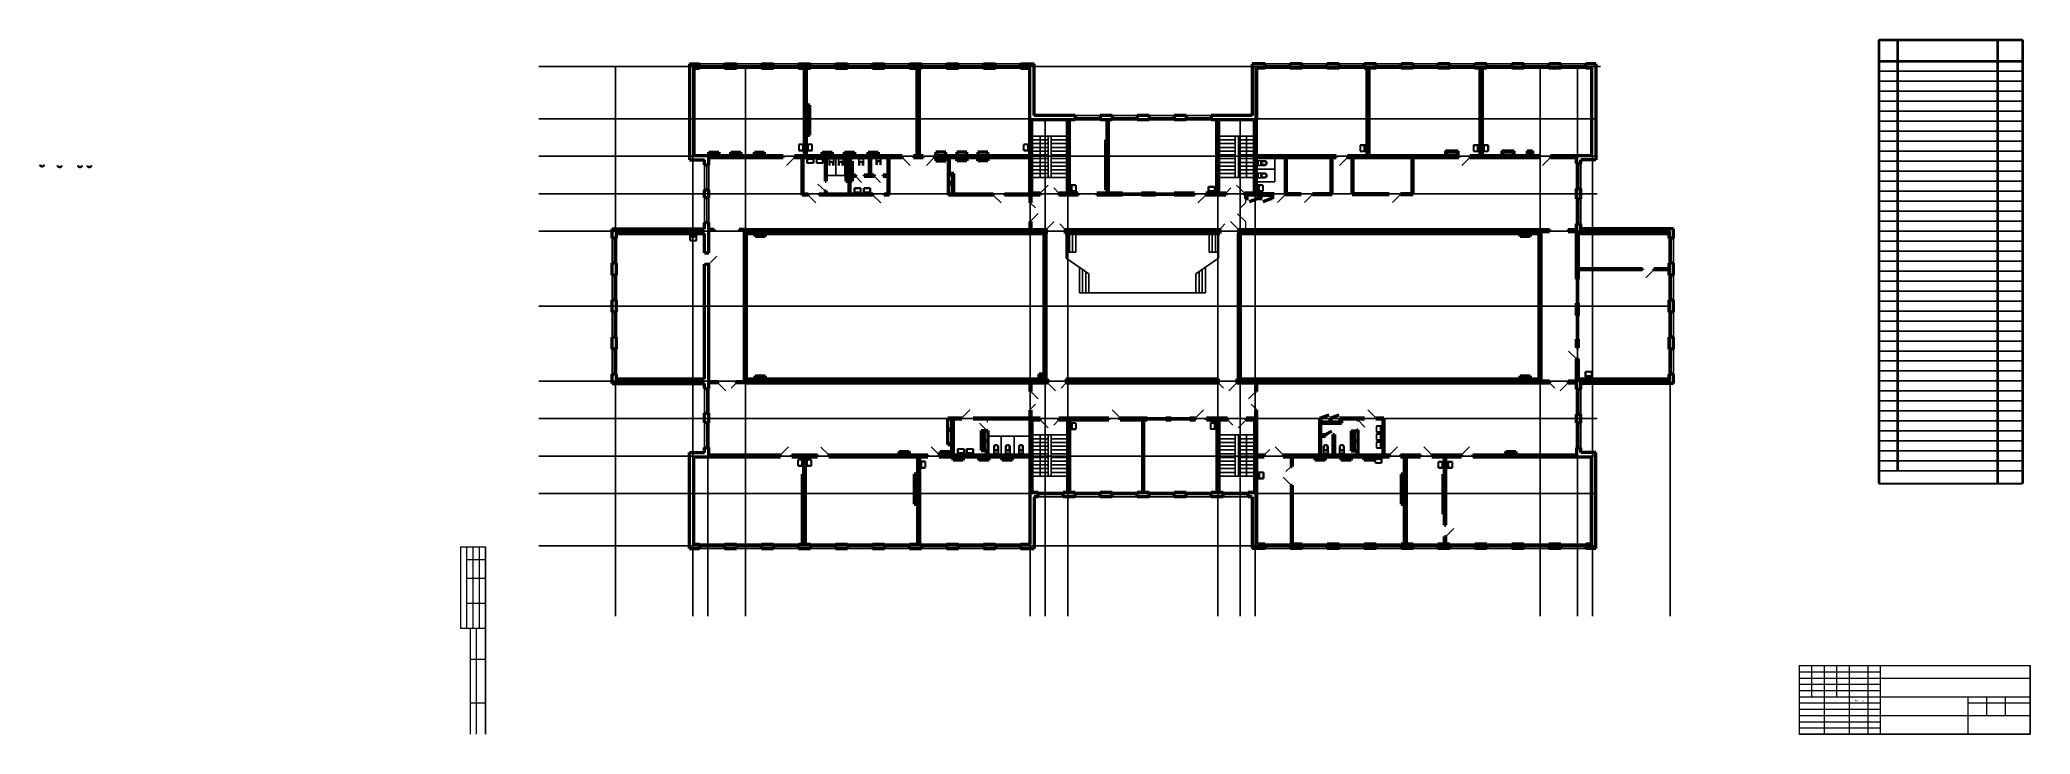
# Model space of a CAD drawing. Header units: metres. Extents: x -34 to 126, y 1 to 56.
import ezdxf

# ---------------------------------------------------------------- set-up
doc = ezdxf.new("R2010")
doc.units = ezdxf.units.M
doc.linetypes.add('ACAD_ISO04W100', pattern=[30, 24, -3, 0, -3])
for name, color, linetype, lineweight in [('Level 63', 7, 'Continuous', 0), ('Двери', 250, 'Continuous', 5), ('Стены', 7, 'Continuous', 50)]:
    doc.layers.add(name, color=color, linetype=linetype, lineweight=lineweight)
for name, color, linetype in [('SANTEH', 7, 'Continuous'), ('Окна', 127, 'Continuous'), ('Оси', 30, 'Continuous'), ('размеры оси', 163, 'Continuous'), ('Сантехника', 7, 'Continuous')]:
    doc.layers.add(name, color=color, linetype=linetype)

msp = doc.modelspace()

# ---------------------------------------------------------------- linework, layer by layer
at = {"color": 0, "linetype": 'ByBlock', "lineweight": 40}
for p, q in [((113.54, 56.1), (125.04, 56.1)), ((113.54, 56.1), (113.54, 20.57)), ((115.04, 56.1), (115.04, 21.58)), ((123.04, 56.1), (123.04, 20.57)), ((125.04, 56.1), (125.04, 20.57)), ((113.54, 54.38), (125.04, 54.38))]:
    msp.add_line(p, q, dxfattribs=at)
at = {"color": 0, "linetype": 'ByBlock', "lineweight": -2}
for p, q in [((113.54, 53.58), (125.04, 53.58)), ((113.54, 52.78), (125.04, 52.78)), ((113.54, 51.98), (125.04, 51.98)), ((113.54, 51.18), (125.04, 51.18)), ((113.54, 50.38), (125.04, 50.38)), ((113.54, 49.58), (125.04, 49.58)), ((113.54, 48.78), (125.04, 48.78)), ((113.54, 47.98), (125.04, 47.98)), ((113.54, 47.18), (125.04, 47.18)), ((113.54, 46.38), (125.04, 46.38)), ((113.54, 45.58), (125.04, 45.58)), ((113.54, 44.78), (125.04, 44.78)), ((113.54, 43.98), (125.04, 43.98)), ((113.54, 43.18), (125.04, 43.18)), ((113.54, 42.38), (125.04, 42.38)), ((113.54, 41.58), (125.04, 41.58)), ((113.54, 40.78), (125.04, 40.78)), ((113.54, 39.98), (125.04, 39.98)), ((113.54, 39.18), (125.04, 39.18)), ((113.54, 38.38), (125.04, 38.38)), ((113.54, 37.58), (125.04, 37.58)), ((113.54, 36.78), (125.04, 36.78)), ((113.54, 35.98), (125.04, 35.98)), ((113.54, 35.18), (125.04, 35.18)), ((113.54, 34.38), (125.04, 34.38)), ((113.54, 33.58), (125.04, 33.58)), ((113.54, 32.78), (125.04, 32.78)), ((113.54, 31.98), (125.04, 31.98)), ((113.54, 31.18), (125.04, 31.18)), ((113.54, 30.38), (125.04, 30.38)), ((113.54, 29.58), (125.04, 29.58)), ((113.54, 28.78), (125.04, 28.78)), ((113.54, 27.98), (125.04, 27.98)), ((113.54, 27.18), (125.04, 27.18)), ((113.54, 26.38), (125.04, 26.38)), ((113.54, 25.58), (125.04, 25.58)), ((113.54, 24.78), (125.04, 24.78)), ((113.54, 23.98), (125.04, 23.98)), ((113.54, 23.18), (125.04, 23.18)), ((113.54, 22.38), (125.04, 22.38)), ((113.54, 21.58), (125.04, 21.58))]:
    msp.add_line(p, q, dxfattribs=at)
for p, q in [((48.59, 48.38), (45.74, 48.38)), ((47.04, 48.08), (45.74, 48.08)), ((46.41, 45.08), (46.41, 48.38)), ((47.04, 45.08), (47.04, 48.38)), ((47.29, 45.08), (47.29, 48.38)), ((48.59, 48.08), (47.29, 48.08)), ((63.57, 48.38), (60.72, 48.38)), ((62.02, 48.08), (60.72, 48.08)), ((62.02, 45.08), (62.02, 48.38)), ((62.27, 45.08), (62.27, 48.38)), ((63.57, 48.08), (62.27, 48.08)), ((62.91, 45.08), (62.91, 48.38)), ((47.04, 47.78), (45.74, 47.78)), ((47.04, 47.48), (45.74, 47.48)), ((47.04, 47.18), (45.74, 47.18)), ((47.04, 46.88), (45.74, 46.88)), ((47.04, 46.58), (45.74, 46.58)), ((47.04, 46.28), (45.74, 46.28)), ((48.59, 47.78), (47.29, 47.78)), ((48.59, 47.48), (47.29, 47.48)), ((48.59, 47.18), (47.29, 47.18)), ((48.59, 46.88), (47.29, 46.88)), ((48.59, 46.58), (47.29, 46.58)), ((48.59, 46.28), (47.29, 46.28)), ((62.02, 47.78), (60.72, 47.78)), ((62.02, 47.48), (60.72, 47.48)), ((62.02, 47.18), (60.72, 47.18)), ((62.02, 46.88), (60.72, 46.88)), ((62.02, 46.58), (60.72, 46.58)), ((62.02, 46.28), (60.72, 46.28)), ((63.57, 47.78), (62.27, 47.78)), ((63.57, 47.48), (62.27, 47.48)), ((63.57, 47.18), (62.27, 47.18)), ((63.57, 46.88), (62.27, 46.88)), ((63.57, 46.58), (62.27, 46.58)), ((63.57, 46.28), (62.27, 46.28)), ((47.04, 45.98), (45.74, 45.98)), ((47.04, 45.68), (45.74, 45.68)), ((47.04, 45.38), (45.74, 45.38)), ((48.59, 45.08), (45.74, 45.08)), ((48.59, 45.98), (47.29, 45.98)), ((48.59, 45.68), (47.29, 45.68)), ((48.59, 45.38), (47.29, 45.38)), ((62.02, 45.98), (60.72, 45.98)), ((62.02, 45.68), (60.72, 45.68)), ((62.02, 45.38), (60.72, 45.38)), ((63.57, 45.08), (60.72, 45.08)), ((63.57, 45.98), (62.27, 45.98)), ((63.57, 45.68), (62.27, 45.68)), ((63.57, 45.38), (62.27, 45.38)), ((53.01, 43.82), (54.51, 43.82)), ((53.01, 43.74), (54.51, 43.74)), ((53.01, 43.66), (54.51, 43.66)), ((55.63, 43.82), (57.13, 43.82)), ((55.63, 43.74), (57.13, 43.74)), ((55.63, 43.66), (57.13, 43.66)), ((48.5, 38.6), (48.5, 40.6)), ((48.75, 39.1), (48.75, 40.6)), ((49, 39.1), (49, 40.6)), ((49.25, 39.1), (49.25, 40.6)), ((59.93, 39.1), (59.93, 40.6)), ((60.18, 39.1), (60.18, 40.6)), ((60.43, 39.1), (60.43, 40.6)), ((60.68, 38.6), (60.68, 40.6)), ((48.5, 39.1), (49.25, 39.1)), ((50.3, 37.35), (48.5, 38.6)), ((58.88, 37.35), (60.68, 38.6)), ((60.68, 39.1), (59.93, 39.1)), ((49.55, 35.85), (49.55, 37.88)), ((49.8, 35.85), (49.8, 37.7)), ((50.05, 35.85), (50.05, 37.53)), ((50.3, 35.85), (50.3, 37.35)), ((58.88, 35.85), (58.88, 37.35)), ((59.13, 35.85), (59.13, 37.53)), ((59.38, 35.85), (59.38, 37.7)), ((59.63, 35.85), (59.63, 37.88)), ((49.55, 35.85), (59.63, 35.85)), ((96.74, 28.94), (89.34, 28.94)), ((54.96, 25.82), (56.46, 25.82)), ((54.96, 25.74), (56.46, 25.74)), ((54.96, 25.66), (56.46, 25.66)), ((56.88, 25.82), (58.38, 25.82)), ((56.88, 25.74), (58.38, 25.74)), ((56.88, 25.66), (58.38, 25.66)), ((48.59, 24.46), (45.74, 24.46)), ((47.04, 24.16), (45.74, 24.16)), ((46.41, 24.46), (46.41, 21.16)), ((47.04, 24.46), (47.04, 21.16)), ((47.29, 24.46), (47.29, 21.16)), ((48.59, 24.16), (47.29, 24.16)), ((63.57, 24.46), (60.72, 24.46)), ((62.02, 24.16), (60.72, 24.16)), ((62.02, 24.46), (62.02, 21.16)), ((62.27, 24.46), (62.27, 21.16)), ((63.57, 24.16), (62.27, 24.16)), ((62.91, 24.46), (62.91, 21.16)), ((47.04, 23.86), (45.74, 23.86)), ((47.04, 23.56), (45.74, 23.56)), ((47.04, 23.26), (45.74, 23.26)), ((47.04, 22.96), (45.74, 22.96)), ((47.04, 22.66), (45.74, 22.66)), ((47.04, 22.36), (45.74, 22.36)), ((48.59, 23.86), (47.29, 23.86)), ((48.59, 23.56), (47.29, 23.56)), ((48.59, 23.26), (47.29, 23.26)), ((48.59, 22.96), (47.29, 22.96)), ((48.59, 22.66), (47.29, 22.66)), ((48.59, 22.36), (47.29, 22.36)), ((62.02, 23.86), (60.72, 23.86)), ((62.02, 23.56), (60.72, 23.56)), ((62.02, 23.26), (60.72, 23.26)), ((62.02, 22.96), (60.72, 22.96)), ((62.02, 22.66), (60.72, 22.66)), ((62.02, 22.36), (60.72, 22.36)), ((63.57, 23.86), (62.27, 23.86)), ((63.57, 23.56), (62.27, 23.56)), ((63.57, 23.26), (62.27, 23.26)), ((63.57, 22.96), (62.27, 22.96)), ((63.57, 22.66), (62.27, 22.66)), ((63.57, 22.36), (62.27, 22.36)), ((47.04, 22.06), (45.74, 22.06)), ((47.04, 21.76), (45.74, 21.76)), ((47.04, 21.46), (45.74, 21.46)), ((48.59, 21.16), (45.74, 21.16)), ((48.59, 22.06), (47.29, 22.06)), ((48.59, 21.76), (47.29, 21.76)), ((48.59, 21.46), (47.29, 21.46)), ((62.02, 22.06), (60.72, 22.06)), ((62.02, 21.76), (60.72, 21.76)), ((62.02, 21.46), (60.72, 21.46)), ((63.57, 21.16), (60.72, 21.16)), ((63.57, 22.06), (62.27, 22.06)), ((63.57, 21.76), (62.27, 21.76)), ((63.57, 21.46), (62.27, 21.46)), ((2, 15.5), (2, 0.5)), ((125.65, 0.5), (125.65, 6)), ((107.15, 0.5), (125.65, 0.5))]:
    msp.add_line(p, q)
at = {"color": 0}
for p, q in [((27.08, 47.71), (27.08, 47.23)), ((27.51, 47.74), (27.1, 47.74)), ((27.1, 47.2), (27.51, 47.2)), ((27.11, 47.27), (27.11, 47.67)), ((27.13, 47.7), (27.39, 47.7)), ((27.13, 47.46), (27.13, 47.48)), ((27.39, 47.25), (27.13, 47.25)), ((27.13, 47.25), (27.13, 47.25)), ((27.46, 47.49), (27.37, 47.49)), ((27.46, 47.45), (27.37, 47.45)), ((27.41, 47.67), (27.41, 47.49)), ((27.41, 47.45), (27.41, 47.27)), ((27.44, 47.54), (27.44, 47.49)), ((27.47, 47.54), (27.44, 47.54)), ((27.44, 47.45), (27.44, 47.41)), ((27.44, 47.41), (27.47, 47.41)), ((27.46, 47.49), (27.46, 47.45)), ((27.47, 47.41), (27.47, 47.54)), ((27.51, 47.2), (27.51, 47.74)), ((27.74, 47.74), (28.15, 47.74)), ((27.74, 47.2), (27.74, 47.74)), ((28.15, 47.2), (27.74, 47.2)), ((27.74, 46.23), (27.74, 46.64)), ((27.74, 46.64), (28.28, 46.64)), ((28.25, 46.21), (27.77, 46.21)), ((27.78, 47.54), (27.81, 47.54)), ((27.78, 47.41), (27.78, 47.54)), ((27.81, 47.41), (27.78, 47.41)), ((27.78, 46.52), (27.78, 46.26)), ((27.78, 46.26), (27.78, 46.26)), ((27.79, 47.49), (27.88, 47.49)), ((27.79, 47.49), (27.79, 47.45)), ((27.79, 47.45), (27.88, 47.45)), ((27.81, 47.54), (27.81, 47.49)), ((27.81, 47.45), (27.81, 47.41)), ((27.99, 46.54), (27.81, 46.54)), ((27.81, 46.24), (28.21, 46.24)), ((27.84, 47.67), (27.84, 47.49)), ((27.84, 47.45), (27.84, 47.27)), ((28.12, 47.7), (27.86, 47.7)), ((27.86, 47.25), (28.12, 47.25)), ((27.94, 46.57), (27.94, 46.6)), ((27.94, 46.6), (28.08, 46.6)), ((27.99, 46.57), (27.94, 46.57)), ((27.99, 46.59), (27.99, 46.5)), ((28.03, 46.59), (27.99, 46.59)), ((28, 46.26), (28.02, 46.26)), ((28.03, 46.59), (28.03, 46.5)), ((28.08, 46.57), (28.03, 46.57)), ((28.21, 46.54), (28.03, 46.54)), ((28.08, 46.6), (28.08, 46.57)), ((28.12, 47.46), (28.12, 47.48)), ((28.12, 47.25), (28.12, 47.25)), ((28.14, 47.27), (28.14, 47.67)), ((28.17, 47.71), (28.17, 47.23)), ((28.24, 46.26), (28.24, 46.52)), ((28.28, 46.64), (28.28, 46.23)), ((28.5, 46.23), (28.5, 46.64)), ((28.5, 46.64), (29.04, 46.64)), ((29.01, 46.21), (28.52, 46.21)), ((28.54, 46.52), (28.54, 46.26)), ((28.54, 46.26), (28.54, 46.26)), ((28.75, 46.54), (28.57, 46.54)), ((28.57, 46.24), (28.97, 46.24)), ((28.7, 46.57), (28.7, 46.6)), ((28.7, 46.6), (28.83, 46.6)), ((28.75, 46.57), (28.7, 46.57)), ((28.75, 46.59), (28.75, 46.5)), ((28.79, 46.59), (28.75, 46.59)), ((28.76, 46.26), (28.78, 46.26)), ((28.79, 46.59), (28.79, 46.5)), ((28.83, 46.57), (28.79, 46.57)), ((28.97, 46.54), (28.79, 46.54)), ((28.83, 46.6), (28.83, 46.57)), ((28.99, 46.26), (28.99, 46.52)), ((29.04, 46.64), (29.04, 46.23)), ((45.08, 47.71), (45.08, 47.23)), ((45.51, 47.74), (45.11, 47.74)), ((45.11, 47.27), (45.11, 47.67)), ((45.11, 47.2), (45.51, 47.2)), ((45.13, 47.46), (45.13, 47.48)), ((45.14, 47.7), (45.39, 47.7)), ((45.39, 47.25), (45.14, 47.25)), ((45.14, 47.25), (45.14, 47.25)), ((45.46, 47.49), (45.37, 47.49)), ((45.46, 47.45), (45.37, 47.45)), ((45.41, 47.67), (45.41, 47.49)), ((45.41, 47.45), (45.41, 47.27)), ((45.44, 47.54), (45.44, 47.49)), ((45.47, 47.54), (45.44, 47.54)), ((45.44, 47.45), (45.44, 47.41)), ((45.44, 47.41), (45.47, 47.41)), ((45.46, 47.49), (45.46, 47.45)), ((45.47, 47.41), (45.47, 47.54)), ((45.51, 47.2), (45.51, 47.74)), ((72.01, 47.17), (72.01, 47.66)), ((72.03, 47.68), (72.43, 47.68)), ((72.43, 47.14), (72.03, 47.14)), ((72.04, 47.61), (72.04, 47.21)), ((72.32, 47.64), (72.06, 47.64)), ((72.06, 47.64), (72.06, 47.64)), ((72.06, 47.42), (72.06, 47.4)), ((72.06, 47.19), (72.32, 47.19)), ((72.39, 47.44), (72.29, 47.44)), ((72.39, 47.39), (72.29, 47.39)), ((72.34, 47.44), (72.34, 47.61)), ((72.34, 47.21), (72.34, 47.39)), ((72.37, 47.48), (72.39, 47.48)), ((72.37, 47.44), (72.37, 47.48)), ((72.37, 47.35), (72.37, 47.39)), ((72.39, 47.35), (72.37, 47.35)), ((72.39, 47.48), (72.39, 47.35)), ((72.39, 47.39), (72.39, 47.44)), ((72.43, 47.68), (72.43, 47.14)), ((81.08, 47.17), (81.08, 47.66)), ((81.1, 47.68), (81.5, 47.68)), ((81.5, 47.14), (81.1, 47.14)), ((81.11, 47.61), (81.11, 47.21)), ((81.39, 47.64), (81.13, 47.64)), ((81.13, 47.64), (81.13, 47.64)), ((81.13, 47.42), (81.13, 47.4)), ((81.13, 47.19), (81.39, 47.19)), ((81.46, 47.44), (81.37, 47.44)), ((81.46, 47.39), (81.37, 47.39)), ((81.41, 47.44), (81.41, 47.61)), ((81.41, 47.21), (81.41, 47.39)), ((81.44, 47.48), (81.47, 47.48)), ((81.44, 47.44), (81.44, 47.48)), ((81.44, 47.35), (81.44, 47.39)), ((81.47, 47.35), (81.44, 47.35)), ((81.46, 47.39), (81.46, 47.44)), ((81.47, 47.48), (81.47, 47.35)), ((81.5, 47.68), (81.5, 47.14)), ((82.26, 47.68), (81.86, 47.68)), ((81.86, 47.68), (81.86, 47.14)), ((81.86, 47.14), (82.26, 47.14)), ((81.93, 47.48), (81.9, 47.48)), ((81.9, 47.48), (81.9, 47.35)), ((81.9, 47.35), (81.93, 47.35)), ((81.91, 47.44), (82, 47.44)), ((81.91, 47.39), (81.91, 47.44)), ((81.91, 47.39), (82, 47.39)), ((81.93, 47.44), (81.93, 47.48)), ((81.93, 47.35), (81.93, 47.39)), ((81.95, 47.44), (81.95, 47.61)), ((81.95, 47.21), (81.95, 47.39)), ((81.98, 47.64), (82.23, 47.64)), ((82.23, 47.19), (81.98, 47.19)), ((82.23, 47.64), (82.23, 47.64)), ((82.24, 47.42), (82.24, 47.4)), ((82.25, 47.61), (82.25, 47.21)), ((82.28, 47.17), (82.28, 47.66)), ((31.52, 43.81), (31.52, 44.21)), ((32.06, 43.81), (31.52, 43.81)), ((31.55, 44.23), (32.03, 44.23)), ((31.57, 44.18), (31.57, 43.93)), ((31.99, 44.2), (31.59, 44.2)), ((31.59, 43.9), (31.77, 43.9)), ((31.73, 43.88), (31.77, 43.88)), ((31.73, 43.85), (31.73, 43.88)), ((31.86, 43.85), (31.73, 43.85)), ((31.77, 43.85), (31.77, 43.95)), ((31.77, 43.85), (31.81, 43.85)), ((31.8, 44.19), (31.78, 44.19)), ((31.81, 43.85), (31.81, 43.95)), ((31.81, 43.9), (31.99, 43.9)), ((31.81, 43.88), (31.86, 43.88)), ((31.86, 43.88), (31.86, 43.85)), ((32.02, 43.93), (32.02, 44.18)), ((32.02, 44.18), (32.02, 44.18)), ((32.06, 44.21), (32.06, 43.81)), ((32.28, 43.81), (32.28, 44.21)), ((32.82, 43.81), (32.28, 43.81)), ((32.31, 44.23), (32.79, 44.23)), ((32.32, 44.18), (32.32, 43.93)), ((32.75, 44.2), (32.35, 44.2)), ((32.35, 43.9), (32.53, 43.9)), ((32.48, 43.88), (32.53, 43.88)), ((32.48, 43.85), (32.48, 43.88)), ((32.62, 43.85), (32.48, 43.85)), ((32.53, 43.85), (32.53, 43.95)), ((32.53, 43.85), (32.57, 43.85)), ((32.56, 44.19), (32.54, 44.19)), ((32.57, 43.85), (32.57, 43.95)), ((32.57, 43.9), (32.75, 43.9)), ((32.57, 43.88), (32.62, 43.88)), ((32.62, 43.88), (32.62, 43.85)), ((32.78, 43.93), (32.78, 44.18)), ((32.78, 44.18), (32.78, 44.18)), ((32.82, 44.21), (32.82, 43.81)), ((48.85, 44.49), (49.26, 44.49)), ((48.85, 43.95), (48.85, 44.49)), ((49.26, 43.95), (48.85, 43.95)), ((48.89, 44.28), (48.92, 44.28)), ((48.89, 44.15), (48.89, 44.28)), ((48.92, 44.15), (48.89, 44.15)), ((48.9, 44.24), (48.99, 44.24)), ((48.9, 44.24), (48.9, 44.19)), ((48.9, 44.19), (48.99, 44.19)), ((48.92, 44.28), (48.92, 44.24)), ((48.92, 44.19), (48.92, 44.15)), ((48.95, 44.41), (48.95, 44.24)), ((48.95, 44.19), (48.95, 44.02)), ((49.23, 44.44), (48.97, 44.44)), ((48.97, 43.99), (49.23, 43.99)), ((49.23, 44.21), (49.23, 44.23)), ((49.23, 43.99), (49.23, 43.99)), ((49.25, 44.02), (49.25, 44.41)), ((49.28, 44.46), (49.28, 43.97)), ((59.86, 43.92), (59.86, 44.32)), ((60.4, 43.92), (59.86, 43.92)), ((59.89, 44.34), (60.37, 44.34)), ((59.9, 44.29), (59.9, 44.03)), ((60.33, 44.31), (59.93, 44.31)), ((59.93, 44.01), (60.11, 44.01)), ((60.06, 43.98), (60.11, 43.98)), ((60.06, 43.95), (60.06, 43.98)), ((60.19, 43.95), (60.06, 43.95)), ((60.11, 43.96), (60.11, 44.05)), ((60.11, 43.96), (60.15, 43.96)), ((60.14, 44.29), (60.12, 44.29)), ((60.15, 43.96), (60.15, 44.05)), ((60.15, 44.01), (60.33, 44.01)), ((60.15, 43.98), (60.19, 43.98)), ((60.19, 43.98), (60.19, 43.95)), ((60.35, 44.03), (60.35, 44.29)), ((60.35, 44.29), (60.35, 44.29)), ((60.4, 44.32), (60.4, 43.92)), ((63.84, 44.49), (64.24, 44.49)), ((63.84, 43.95), (63.84, 44.49)), ((64.24, 43.95), (63.84, 43.95)), ((63.87, 44.28), (63.9, 44.28)), ((63.87, 44.15), (63.87, 44.28)), ((63.9, 44.15), (63.87, 44.15)), ((63.88, 44.24), (63.97, 44.24)), ((63.88, 44.24), (63.88, 44.19)), ((63.88, 44.19), (63.97, 44.19)), ((63.9, 44.28), (63.9, 44.24)), ((63.9, 44.19), (63.9, 44.15)), ((63.93, 44.41), (63.93, 44.24)), ((63.93, 44.19), (63.93, 44.02)), ((64.21, 44.44), (63.95, 44.44)), ((63.95, 43.99), (64.21, 43.99)), ((64.21, 44.21), (64.21, 44.23)), ((64.21, 43.99), (64.21, 43.99)), ((64.23, 44.02), (64.23, 44.41)), ((64.26, 44.46), (64.26, 43.97)), ((18.37, 40.42), (18.37, 40.02)), ((18.91, 40.42), (18.37, 40.42)), ((18.4, 40), (18.89, 40)), ((18.42, 40.05), (18.42, 40.31)), ((18.45, 40.33), (18.62, 40.33)), ((18.84, 40.03), (18.45, 40.03)), ((18.58, 40.38), (18.58, 40.36)), ((18.71, 40.38), (18.58, 40.38)), ((18.58, 40.36), (18.62, 40.36)), ((18.62, 40.38), (18.62, 40.28)), ((18.62, 40.38), (18.67, 40.38)), ((18.65, 40.05), (18.63, 40.05)), ((18.67, 40.38), (18.67, 40.28)), ((18.67, 40.36), (18.71, 40.36)), ((18.67, 40.33), (18.84, 40.33)), ((18.71, 40.36), (18.71, 40.38)), ((18.87, 40.31), (18.87, 40.05)), ((18.87, 40.05), (18.87, 40.05)), ((18.91, 40.02), (18.91, 40.42)), ((90.03, 29.11), (90.03, 29.51)), ((90.57, 29.11), (90.03, 29.11)), ((90.06, 29.53), (90.55, 29.53)), ((90.08, 29.48), (90.08, 29.23)), ((90.5, 29.5), (90.1, 29.5)), ((90.1, 29.2), (90.28, 29.2)), ((90.24, 29.18), (90.28, 29.18)), ((90.24, 29.15), (90.24, 29.18)), ((90.37, 29.15), (90.24, 29.15)), ((90.28, 29.16), (90.28, 29.25)), ((90.28, 29.16), (90.33, 29.16)), ((90.31, 29.49), (90.29, 29.49)), ((90.33, 29.16), (90.33, 29.25)), ((90.33, 29.2), (90.5, 29.2)), ((90.33, 29.18), (90.37, 29.18)), ((90.37, 29.18), (90.37, 29.15)), ((90.53, 29.23), (90.53, 29.48)), ((90.53, 29.48), (90.53, 29.48)), ((90.57, 29.51), (90.57, 29.11)), ((49.27, 25.43), (48.86, 25.43)), ((48.86, 25.43), (48.86, 24.89)), ((48.86, 24.89), (49.27, 24.89)), ((48.93, 25.23), (48.9, 25.23)), ((48.9, 25.23), (48.9, 25.1)), ((48.9, 25.1), (48.93, 25.1)), ((48.91, 25.18), (49, 25.18)), ((48.91, 25.14), (48.91, 25.18)), ((48.91, 25.14), (49, 25.14)), ((48.93, 25.18), (48.93, 25.23)), ((48.93, 25.1), (48.93, 25.14)), ((48.96, 25.18), (48.96, 25.36)), ((48.96, 24.96), (48.96, 25.14)), ((48.98, 25.39), (49.24, 25.39)), ((49.24, 24.94), (48.98, 24.94)), ((49.24, 25.39), (49.24, 25.39)), ((49.24, 25.17), (49.24, 25.15)), ((49.26, 25.36), (49.26, 24.96)), ((49.29, 24.92), (49.29, 25.4)), ((60.03, 25.42), (60.03, 24.93)), ((60.45, 25.45), (60.05, 25.45)), ((60.05, 24.91), (60.45, 24.91)), ((60.06, 24.98), (60.06, 25.38)), ((60.08, 25.4), (60.34, 25.4)), ((60.08, 25.17), (60.08, 25.19)), ((60.34, 24.95), (60.08, 24.95)), ((60.08, 24.95), (60.08, 24.95)), ((60.41, 25.2), (60.31, 25.2)), ((60.41, 25.16), (60.31, 25.16)), ((60.36, 25.38), (60.36, 25.2)), ((60.36, 25.16), (60.36, 24.98)), ((60.38, 25.24), (60.38, 25.2)), ((60.41, 25.24), (60.38, 25.24)), ((60.38, 25.16), (60.38, 25.11)), ((60.38, 25.11), (60.41, 25.11)), ((60.41, 25.11), (60.41, 25.24)), ((60.41, 25.2), (60.41, 25.16)), ((60.45, 24.91), (60.45, 25.45)), ((73.32, 25.17), (73.32, 24.69)), ((73.32, 24.54), (73.32, 24.05)), ((73.32, 23.91), (73.32, 23.42)), ((73.74, 25.2), (73.34, 25.2)), ((73.34, 24.73), (73.34, 25.13)), ((73.34, 24.66), (73.74, 24.66)), ((73.74, 24.57), (73.34, 24.57)), ((73.34, 24.1), (73.34, 24.5)), ((73.34, 24.03), (73.74, 24.03)), ((73.74, 23.93), (73.34, 23.93)), ((73.36, 24.92), (73.36, 24.94)), ((73.36, 24.29), (73.36, 24.31)), ((73.37, 25.15), (73.62, 25.15)), ((73.62, 24.7), (73.37, 24.7)), ((73.37, 24.7), (73.37, 24.7)), ((73.37, 24.52), (73.62, 24.52)), ((73.62, 24.07), (73.37, 24.07)), ((73.37, 24.07), (73.37, 24.07)), ((73.69, 24.95), (73.6, 24.95)), ((73.69, 24.91), (73.6, 24.91)), ((73.69, 24.32), (73.6, 24.32)), ((73.69, 24.27), (73.6, 24.27)), ((73.64, 25.13), (73.64, 24.95)), ((73.64, 24.91), (73.64, 24.73)), ((73.64, 24.5), (73.64, 24.32)), ((73.64, 24.27), (73.64, 24.1)), ((73.67, 24.99), (73.67, 24.95)), ((73.7, 24.99), (73.67, 24.99)), ((73.67, 24.91), (73.67, 24.86)), ((73.67, 24.86), (73.7, 24.86)), ((73.67, 24.36), (73.67, 24.32)), ((73.7, 24.36), (73.67, 24.36)), ((73.67, 24.27), (73.67, 24.23)), ((73.67, 24.23), (73.7, 24.23)), ((73.69, 24.95), (73.69, 24.91)), ((73.69, 24.32), (73.69, 24.27)), ((73.7, 24.86), (73.7, 24.99)), ((73.7, 24.23), (73.7, 24.36)), ((73.74, 24.66), (73.74, 25.2)), ((73.74, 24.03), (73.74, 24.57)), ((73.74, 23.4), (73.74, 23.93)), ((27.02, 22.48), (27.02, 21.99)), ((27.44, 22.51), (27.04, 22.51)), ((27.04, 22.04), (27.04, 22.44)), ((27.07, 22.46), (27.32, 22.46)), ((27.34, 22.44), (27.34, 22.26)), ((27.37, 22.3), (27.37, 22.26)), ((27.4, 22.3), (27.37, 22.3)), ((27.4, 22.17), (27.4, 22.3)), ((27.44, 21.97), (27.44, 22.51)), ((27.67, 22.51), (28.08, 22.51)), ((27.67, 21.97), (27.67, 22.51)), ((27.71, 22.3), (27.74, 22.3)), ((27.71, 22.17), (27.71, 22.3)), ((27.74, 22.3), (27.74, 22.26)), ((27.77, 22.44), (27.77, 22.26)), ((28.05, 22.46), (27.79, 22.46)), ((28.07, 22.04), (28.07, 22.44)), ((28.1, 22.48), (28.1, 21.99)), ((37.21, 22.35), (36.81, 22.35)), ((36.81, 22.35), (36.81, 21.81)), ((36.93, 22.31), (37.18, 22.31)), ((37.18, 22.31), (37.18, 22.31)), ((37.23, 21.84), (37.23, 22.32)), ((39.8, 23.34), (39.8, 22.94)), ((39.8, 22.94), (40.34, 22.94)), ((40.31, 23.36), (39.82, 23.36)), ((39.84, 23.06), (39.84, 23.31)), ((39.84, 23.31), (39.84, 23.31)), ((39.87, 23.33), (40.26, 23.33)), ((40.04, 23.04), (39.87, 23.04)), ((40, 23.01), (40, 22.98)), ((40.04, 23.01), (40, 23.01)), ((40, 22.98), (40.13, 22.98)), ((40.04, 22.99), (40.04, 23.08)), ((40.09, 22.99), (40.04, 22.99)), ((40.06, 23.32), (40.08, 23.32)), ((40.09, 22.99), (40.09, 23.08)), ((40.26, 23.04), (40.09, 23.04)), ((40.13, 23.01), (40.09, 23.01)), ((40.13, 22.98), (40.13, 23.01)), ((40.29, 23.31), (40.29, 23.06)), ((40.34, 22.94), (40.34, 23.34)), ((40.52, 23.34), (40.52, 22.94)), ((40.52, 22.94), (41.06, 22.94)), ((41.03, 23.36), (40.55, 23.36)), ((40.56, 23.06), (40.56, 23.31)), ((40.56, 23.31), (40.56, 23.31)), ((40.59, 23.33), (40.99, 23.33)), ((40.77, 23.04), (40.59, 23.04)), ((40.72, 23.01), (40.72, 22.98)), ((40.77, 23.01), (40.72, 23.01)), ((40.72, 22.98), (40.86, 22.98)), ((40.77, 22.99), (40.77, 23.08)), ((40.81, 22.99), (40.77, 22.99)), ((40.78, 23.32), (40.8, 23.32)), ((40.81, 22.99), (40.81, 23.08)), ((40.99, 23.04), (40.81, 23.04)), ((40.86, 23.01), (40.81, 23.01)), ((40.86, 22.98), (40.86, 23.01)), ((41.01, 23.31), (41.01, 23.06)), ((41.06, 22.94), (41.06, 23.34)), ((73.21, 22.62), (73.21, 22.22)), ((73.75, 22.62), (73.21, 22.62)), ((73.26, 22.25), (73.26, 22.51)), ((73.29, 22.53), (73.46, 22.53)), ((73.34, 23.47), (73.34, 23.86)), ((73.34, 23.4), (73.74, 23.4)), ((73.36, 23.65), (73.36, 23.67)), ((73.37, 23.89), (73.62, 23.89)), ((73.62, 23.44), (73.37, 23.44)), ((73.37, 23.44), (73.37, 23.44)), ((73.42, 22.58), (73.42, 22.55)), ((73.55, 22.58), (73.42, 22.58)), ((73.42, 22.55), (73.46, 22.55)), ((73.46, 22.58), (73.46, 22.48)), ((73.46, 22.58), (73.51, 22.58)), ((73.51, 22.58), (73.51, 22.48)), ((73.51, 22.55), (73.55, 22.55)), ((73.51, 22.53), (73.68, 22.53)), ((73.55, 22.55), (73.55, 22.58)), ((73.69, 23.69), (73.6, 23.69)), ((73.69, 23.64), (73.6, 23.64)), ((73.64, 23.86), (73.64, 23.69)), ((73.64, 23.64), (73.64, 23.47)), ((73.67, 23.73), (73.67, 23.69)), ((73.7, 23.73), (73.67, 23.73)), ((73.67, 23.64), (73.67, 23.6)), ((73.67, 23.6), (73.7, 23.6)), ((73.69, 23.69), (73.69, 23.64)), ((73.7, 23.6), (73.7, 23.73)), ((73.71, 22.51), (73.71, 22.25)), ((73.75, 22.22), (73.75, 22.62)), ((78.28, 22.33), (78.68, 22.33)), ((78.68, 22.33), (78.68, 21.79)), ((79.39, 22.33), (78.98, 22.33)), ((78.98, 22.33), (78.98, 21.79)), ((27.04, 21.97), (27.44, 21.97)), ((27.06, 22.23), (27.06, 22.25)), ((27.32, 22.01), (27.07, 22.01)), ((27.07, 22.01), (27.07, 22.01)), ((27.39, 22.26), (27.3, 22.26)), ((27.39, 22.22), (27.3, 22.22)), ((27.34, 22.22), (27.34, 22.04)), ((27.37, 22.22), (27.37, 22.17)), ((27.37, 22.17), (27.4, 22.17)), ((27.39, 22.26), (27.39, 22.22)), ((28.08, 21.97), (27.67, 21.97)), ((27.74, 22.17), (27.71, 22.17)), ((27.72, 22.26), (27.81, 22.26)), ((27.72, 22.26), (27.72, 22.22)), ((27.72, 22.22), (27.81, 22.22)), ((27.74, 22.22), (27.74, 22.17)), ((27.77, 22.22), (27.77, 22.04)), ((27.79, 22.01), (28.05, 22.01)), ((28.05, 22.23), (28.05, 22.25)), ((28.05, 22.01), (28.05, 22.01)), ((36.81, 21.81), (37.21, 21.81)), ((36.88, 22.15), (36.85, 22.15)), ((36.85, 22.15), (36.85, 22.01)), ((36.85, 22.01), (36.88, 22.01)), ((36.86, 22.1), (36.95, 22.1)), ((36.86, 22.06), (36.86, 22.1)), ((36.86, 22.06), (36.95, 22.06)), ((36.88, 22.1), (36.88, 22.15)), ((36.88, 22.01), (36.88, 22.06)), ((36.91, 22.1), (36.91, 22.28)), ((36.91, 21.88), (36.91, 22.06)), ((37.18, 21.86), (36.93, 21.86)), ((37.19, 22.09), (37.19, 22.07)), ((37.2, 22.28), (37.2, 21.88)), ((64.28, 21.49), (63.87, 21.49)), ((63.87, 21.49), (63.87, 20.95)), ((63.87, 20.95), (64.28, 20.95)), ((63.94, 21.28), (63.91, 21.28)), ((63.91, 21.28), (63.91, 21.15)), ((63.91, 21.15), (63.94, 21.15)), ((63.92, 21.24), (64.01, 21.24)), ((63.92, 21.19), (63.92, 21.24)), ((63.92, 21.19), (64.01, 21.19)), ((63.94, 21.24), (63.94, 21.28)), ((63.94, 21.15), (63.94, 21.19)), ((63.97, 21.24), (63.97, 21.41)), ((63.97, 21.02), (63.97, 21.19)), ((63.99, 21.44), (64.25, 21.44)), ((64.25, 20.99), (63.99, 20.99)), ((64.25, 21.44), (64.25, 21.44)), ((64.25, 21.23), (64.25, 21.21)), ((64.27, 21.41), (64.27, 21.02)), ((64.3, 20.97), (64.3, 21.46)), ((73.24, 22.2), (73.73, 22.2)), ((73.68, 22.23), (73.29, 22.23)), ((73.49, 22.25), (73.47, 22.25)), ((73.71, 22.25), (73.71, 22.25)), ((78.26, 21.82), (78.26, 22.3)), ((78.68, 21.79), (78.28, 21.79)), ((78.29, 22.26), (78.29, 21.86)), ((78.3, 22.07), (78.3, 22.05)), ((78.56, 22.29), (78.31, 22.29)), ((78.31, 22.29), (78.31, 22.29)), ((78.31, 21.84), (78.56, 21.84)), ((78.64, 22.08), (78.54, 22.08)), ((78.64, 22.04), (78.54, 22.04)), ((78.59, 22.08), (78.59, 22.26)), ((78.59, 21.86), (78.59, 22.04)), ((78.61, 22.13), (78.64, 22.13)), ((78.61, 22.08), (78.61, 22.13)), ((78.61, 21.99), (78.61, 22.04)), ((78.64, 21.99), (78.61, 21.99)), ((78.64, 22.13), (78.64, 21.99)), ((78.64, 22.04), (78.64, 22.08)), ((78.98, 21.79), (79.39, 21.79)), ((79.05, 22.13), (79.02, 22.13)), ((79.02, 22.13), (79.02, 21.99)), ((79.02, 21.99), (79.05, 21.99)), ((79.03, 22.08), (79.12, 22.08)), ((79.03, 22.04), (79.03, 22.08)), ((79.03, 22.04), (79.12, 22.04)), ((79.05, 22.08), (79.05, 22.13)), ((79.05, 21.99), (79.05, 22.04)), ((79.08, 22.08), (79.08, 22.26)), ((79.08, 21.86), (79.08, 22.04)), ((79.1, 22.29), (79.36, 22.29)), ((79.36, 21.84), (79.1, 21.84)), ((79.36, 22.29), (79.36, 22.29)), ((79.36, 22.07), (79.36, 22.05)), ((79.38, 22.26), (79.38, 21.86)), ((79.41, 21.82), (79.41, 22.3))]:
    msp.add_line(p, q, dxfattribs=at)
at = {"lineweight": 50}
for p, q in [((46.9, 40.92), (46.9, 40.6)), ((48.4, 40.92), (48.4, 40.6)), ((60.78, 40.92), (60.78, 40.6)), ((62.28, 40.92), (62.28, 40.6)), ((94.62, 37.76), (94.62, 37.68)), ((95.52, 37.76), (95.52, 37.68)), ((47, 28.94), (47, 28.62)), ((48.5, 28.94), (48.5, 28.62)), ((60.65, 28.94), (60.65, 28.62)), ((62.15, 28.94), (62.15, 28.62)), ((69.58, 25.82), (69.7, 25.82)), ((64.35, 22.87), (64.35, 22.71)), ((65.85, 22.87), (65.85, 22.71)), ((74.36, 22.87), (74.36, 22.71)), ((75.26, 22.87), (75.26, 22.71)), ((66.49, 21.94), (66.57, 21.94)), ((66.49, 20.44), (66.57, 20.44))]:
    msp.add_line(p, q, dxfattribs=at)
at = {"lineweight": 25}
for p, q in [((89.34, 36.92), (89.34, 35.02)), ((89.42, 36.92), (89.42, 35.02)), ((89.5, 36.92), (89.5, 35.02)), ((89.34, 34.03), (89.34, 32.13)), ((89.42, 34.03), (89.42, 32.13)), ((89.5, 34.03), (89.5, 32.13))]:
    msp.add_line(p, q, dxfattribs=at)
at = {"color": 5, "linetype": 'Continuous', "lineweight": 0}
for p, q in [((111.41, 3.45), (111.41, 3.46)), ((111.41, 3.46), (111.42, 3.46)), ((111.58, 3.47), (111.59, 3.47)), ((111.62, 3.45), (111.61, 3.45)), ((111.63, 3.19), (111.63, 3.19)), ((111.69, 3.23), (111.67, 3.2)), ((111.67, 3.2), (111.67, 3.2)), ((111.71, 3.19), (111.71, 3.19)), ((112.57, 3.23), (112.57, 3.23)), ((111.25, 3.14), (111.25, 3.14)), ((111.79, 3.17), (111.78, 3.16)), ((112.03, 3.15), (112.03, 3.14)), ((112.26, 3.16), (112.26, 3.15))]:
    msp.add_line(p, q, dxfattribs=at)
at = {"layer": 'Level 63', "color": 7, "linetype": 'Continuous', "lineweight": 13}
for p, q in [((0, 15.5), (2, 15.5)), ((0, 15.5), (0, 9)), ((0.5, 15.5), (0.5, 9)), ((0.5, 14.5), (2, 14.5)), ((1, 15.5), (1, 9)), ((1.5, 15.5), (1.5, 9)), ((0.5, 13), (2, 13)), ((0.5, 11), (2, 11)), ((0, 9), (2, 9)), ((0.8, 9), (2, 9)), ((0.8, 0.5), (0.8, 9)), ((1.3, 0.5), (1.3, 9)), ((0.8, 6.5), (2, 6.5)), ((107.15, 6), (125.65, 6)), ((107.15, 6), (107.15, 0.5)), ((108.15, 6), (108.15, 3.5)), ((109.15, 6), (109.15, 0.5)), ((110.15, 6), (110.15, 3.5)), ((111.15, 6), (111.15, 0.5)), ((112.65, 6), (112.65, 0.5)), ((113.65, 6), (113.65, 0.5)), ((113.65, 5), (125.65, 5)), ((107.15, 4), (113.65, 4)), ((107.15, 3.5), (113.65, 3.5)), ((113.65, 3.5), (125.65, 3.5)), ((120.65, 3.5), (120.65, 0.5)), ((122.15, 3.5), (122.15, 2)), ((123.65, 3.5), (123.65, 2)), ((0.8, 3), (2, 3)), ((113.65, 2), (125.65, 2)), ((120.65, 3), (125.65, 3))]:
    msp.add_line(p, q, dxfattribs=at)
at = {"layer": 'Level 63', "color": 7, "linetype": 'Continuous', "lineweight": 0}
for p, q in [((107.15, 5.5), (113.65, 5.5)), ((107.15, 5), (113.65, 5)), ((107.15, 4.5), (113.65, 4.5)), ((107.15, 3), (113.65, 3)), ((107.15, 2.5), (113.65, 2.5)), ((107.15, 2), (113.65, 2)), ((107.15, 1.5), (113.65, 1.5)), ((107.15, 1), (113.65, 1))]:
    msp.add_line(p, q, dxfattribs=at)
at = {"layer": 'SANTEH', "linetype": 'Continuous'}
for p, q in [((29.51, 46.03), (29.51, 46.56)), ((29.51, 46.56), (29.88, 46.56)), ((29.51, 46.36), (29.88, 46.36)), ((29.57, 46.03), (29.57, 46.29)), ((29.57, 46.29), (29.82, 46.29)), ((29.82, 46.29), (29.82, 46.03)), ((29.88, 46.03), (29.88, 46.56)), ((30.26, 46.03), (30.26, 46.56)), ((30.26, 46.56), (30.63, 46.56)), ((30.26, 46.36), (30.63, 46.36)), ((30.32, 46.03), (30.32, 46.29)), ((30.32, 46.29), (30.57, 46.29)), ((30.57, 46.29), (30.57, 46.03)), ((30.63, 46.03), (30.63, 46.56)), ((31.89, 46.03), (31.89, 46.56)), ((31.89, 46.56), (32.26, 46.56)), ((31.89, 46.36), (32.26, 46.36)), ((31.95, 46.03), (31.95, 46.29)), ((31.95, 46.29), (32.2, 46.29)), ((32.2, 46.29), (32.2, 46.03)), ((32.26, 46.03), (32.26, 46.56)), ((33.29, 46.09), (33.29, 46.62)), ((33.29, 46.62), (33.66, 46.62)), ((33.29, 46.42), (33.66, 46.42)), ((33.35, 46.09), (33.35, 46.35)), ((33.35, 46.35), (33.6, 46.35)), ((33.6, 46.35), (33.6, 46.09)), ((33.66, 46.09), (33.66, 46.62)), ((64.39, 46.41), (63.86, 46.41)), ((63.86, 46.41), (63.86, 46.04)), ((64.06, 46.41), (64.06, 46.04)), ((64.39, 46.35), (64.14, 46.35)), ((64.14, 46.35), (64.14, 46.1)), ((64.39, 46.04), (63.86, 46.04)), ((64.39, 45.42), (63.86, 45.42)), ((63.86, 45.42), (63.86, 45.05)), ((64.39, 45.05), (63.86, 45.05)), ((64.06, 45.42), (64.06, 45.05)), ((64.14, 46.1), (64.39, 46.1)), ((64.39, 45.36), (64.14, 45.36)), ((64.14, 45.36), (64.14, 45.11)), ((64.14, 45.11), (64.39, 45.11)), ((42.7, 23.52), (42.7, 22.99)), ((42.7, 23.19), (43.07, 23.19)), ((42.7, 22.99), (43.07, 22.99)), ((42.76, 23.52), (42.76, 23.26)), ((42.76, 23.26), (43.01, 23.26)), ((43.01, 23.26), (43.01, 23.52)), ((43.07, 23.52), (43.07, 22.99)), ((43.63, 23.52), (43.63, 22.99)), ((43.63, 23.19), (44, 23.19)), ((43.63, 22.99), (44, 22.99)), ((43.69, 23.52), (43.69, 23.26)), ((43.69, 23.26), (43.94, 23.26)), ((43.94, 23.26), (43.94, 23.52)), ((44, 23.52), (44, 22.99)), ((44.69, 23.52), (44.69, 22.99)), ((44.69, 23.19), (45.06, 23.19)), ((44.69, 22.99), (45.06, 22.99)), ((44.75, 23.52), (44.75, 23.26)), ((44.75, 23.26), (45, 23.26)), ((45, 23.26), (45, 23.52)), ((45.06, 23.52), (45.06, 22.99)), ((69.08, 23.52), (69.08, 22.99)), ((69.08, 23.19), (69.45, 23.19)), ((69.08, 22.99), (69.45, 22.99)), ((69.14, 23.52), (69.14, 23.26)), ((69.14, 23.26), (69.39, 23.26)), ((69.39, 23.26), (69.39, 23.52)), ((69.45, 23.52), (69.45, 22.99)), ((70.37, 23.52), (70.37, 22.99)), ((70.37, 23.19), (70.74, 23.19)), ((70.37, 22.99), (70.74, 22.99)), ((70.43, 23.52), (70.43, 23.26)), ((70.43, 23.26), (70.68, 23.26)), ((70.68, 23.26), (70.68, 23.52)), ((70.74, 23.52), (70.74, 22.99))]:
    msp.add_line(p, q, dxfattribs=at)
at = {"layer": 'SANTEH'}
for p, q in [((30.06, 45.24), (30.06, 46.67)), ((65.2, 46.67), (65.2, 44.73)), ((30.85, 45.24), (29.27, 45.24)), ((65.2, 45.73), (63.75, 45.73)), ((65.2, 44.73), (63.75, 44.73)), ((42.21, 24.37), (45.58, 24.37)), ((43.28, 24.37), (43.28, 22.87)), ((44.33, 24.37), (44.33, 22.87))]:
    msp.add_line(p, q, dxfattribs=at)
at = {"layer": 'Двери'}
for p, q in [((26.75, 46.67), (26.11, 46.04)), ((35.36, 46.67), (36, 46.04)), ((37.93, 46.67), (37.3, 46.04)), ((71.01, 46.67), (70.37, 46.04)), ((80.81, 46.67), (80.17, 46.04)), ((87.26, 46.67), (86.62, 46.04)), ((31.63, 45.17), (32.12, 44.68)), ((33.13, 45.17), (33.62, 44.68)), ((27.83, 43.66), (28.46, 43.03)), ((29.19, 43.99), (28.61, 44.55)), ((33.02, 43.66), (33.66, 43.03)), ((42.64, 43.66), (43.28, 43.03)), ((45.62, 43.66), (45.62, 43.05)), ((45.62, 43.05), (46.04, 42.63)), ((46.41, 43.82), (47.05, 44.46)), ((47.91, 43.82), (47.49, 44.25)), ((59.66, 43.66), (59.03, 43.03)), ((61.26, 43.82), (61.68, 44.25)), ((62.76, 43.82), (62.12, 44.46)), ((62.84, 43.04), (62.41, 42.61)), ((62.84, 43.65), (62.84, 43.04)), ((66.05, 43.7), (65.41, 43.07)), ((68.2, 43.7), (67.56, 43.07)), ((75.25, 43.7), (74.61, 43.07)), ((45.62, 41.55), (46.25, 42.19)), ((45.62, 41.55), (45.62, 40.92)), ((46.9, 40.92), (47.53, 41.56)), ((62.28, 40.92), (61.64, 41.56)), ((62.84, 41.54), (62.2, 42.17)), ((62.84, 41.54), (62.84, 40.92)), ((48.4, 40.92), (47.97, 41.35)), ((60.78, 40.92), (61.2, 41.35)), ((19.9, 38.14), (20.53, 38.78)), ((95.52, 37.68), (94.89, 37.05)), ((89.34, 30.54), (88.7, 31.18)), ((20.61, 28.62), (21.24, 27.99)), ((22.11, 28.62), (21.68, 28.2)), ((45.62, 27.99), (45.62, 28.62)), ((45.62, 27.99), (46.25, 27.36)), ((47, 28.62), (47.64, 27.99)), ((48.5, 28.62), (48.08, 28.2)), ((60.65, 28.62), (61.08, 28.2)), ((62.15, 28.62), (61.52, 27.99)), ((63.73, 27.99), (63.09, 27.36)), ((87.17, 28.62), (87.59, 28.2)), ((88.67, 28.62), (88.03, 27.99)), ((40.15, 25.82), (40.79, 26.46)), ((45.62, 26.49), (46.04, 26.92)), ((45.62, 25.82), (45.62, 26.49)), ((46.41, 25.66), (47.05, 25.03)), ((47.91, 25.66), (47.49, 25.24)), ((52.8, 25.82), (52.16, 26.46)), ((58.83, 25.82), (59.47, 26.46)), ((61.39, 25.66), (61.82, 25.24)), ((62.89, 25.66), (62.26, 25.03)), ((63.73, 26.49), (63.3, 26.92)), ((63.73, 25.82), (63.73, 26.49)), ((71.83, 25.66), (72.39, 25.09)), ((73.28, 25.82), (72.64, 26.46)), ((42.13, 24.82), (41.56, 25.39)), ((25.63, 22.87), (26.27, 23.51)), ((29.49, 22.86), (28.85, 23.49)), ((38.32, 22.87), (37.68, 23.51)), ((64.35, 22.87), (64.78, 23.3)), ((65.85, 22.87), (65.22, 23.51)), ((74.36, 22.87), (75, 23.51)), ((77.75, 22.87), (77.11, 23.51)), ((80.14, 22.87), (80.77, 23.51)), ((66.49, 20.44), (65.85, 21.08)), ((66.49, 21.94), (66.06, 21.52)), ((78.89, 16.34), (79.52, 16.98))]:
    msp.add_line(p, q, dxfattribs=at)
at = {"layer": 'Окна'}
for p, q in [((19.15, 54.18), (21.15, 54.18)), ((22.11, 54.18), (24.11, 54.18)), ((25.07, 54.18), (27.07, 54.18)), ((28.03, 54.18), (30.03, 54.18)), ((30.99, 54.18), (32.99, 54.18)), ((33.95, 54.18), (35.95, 54.18)), ((36.91, 54.18), (38.91, 54.18)), ((39.87, 54.18), (41.87, 54.18)), ((42.83, 54.18), (44.83, 54.18)), ((66.41, 54.18), (64.41, 54.18)), ((69.37, 54.18), (67.37, 54.18)), ((72.33, 54.18), (70.33, 54.18)), ((75.29, 54.18), (73.29, 54.18)), ((78.25, 54.18), (76.25, 54.18)), ((81.21, 54.18), (79.21, 54.18)), ((84.17, 54.18), (82.17, 54.18)), ((87.13, 54.18), (85.13, 54.18)), ((90.09, 54.18), (88.09, 54.18)), ((19.15, 54.01), (21.15, 54.01)), ((19.15, 53.83), (21.15, 53.83)), ((22.11, 54.01), (24.11, 54.01)), ((22.11, 53.83), (24.11, 53.83)), ((25.07, 54.01), (27.07, 54.01)), ((25.07, 53.83), (27.07, 53.83)), ((28.03, 54.01), (30.03, 54.01)), ((28.03, 53.83), (30.03, 53.83)), ((30.99, 54.01), (32.99, 54.01)), ((30.99, 53.83), (32.99, 53.83)), ((33.95, 54.01), (35.95, 54.01)), ((33.95, 53.83), (35.95, 53.83)), ((36.91, 54.01), (38.91, 54.01)), ((36.91, 53.83), (38.91, 53.83)), ((39.87, 54.01), (41.87, 54.01)), ((39.87, 53.83), (41.87, 53.83)), ((42.83, 54.01), (44.83, 54.01)), ((42.83, 53.83), (44.83, 53.83)), ((66.41, 54.01), (64.41, 54.01)), ((66.41, 53.83), (64.41, 53.83)), ((69.37, 54.01), (67.37, 54.01)), ((69.37, 53.83), (67.37, 53.83)), ((72.33, 54.01), (70.33, 54.01)), ((72.33, 53.83), (70.33, 53.83)), ((75.29, 54.01), (73.29, 54.01)), ((75.29, 53.83), (73.29, 53.83)), ((78.25, 54.01), (76.25, 54.01)), ((78.25, 53.83), (76.25, 53.83)), ((81.21, 54.01), (79.21, 54.01)), ((81.21, 53.83), (79.21, 53.83)), ((84.17, 54.01), (82.17, 54.01)), ((84.17, 53.83), (82.17, 53.83)), ((87.13, 54.01), (85.13, 54.01)), ((87.13, 53.83), (85.13, 53.83)), ((90.09, 54.01), (88.09, 54.01)), ((90.09, 53.83), (88.09, 53.83)), ((49.21, 50.03), (51.21, 50.03)), ((49.21, 49.86), (51.21, 49.86)), ((49.21, 49.68), (51.21, 49.68)), ((52.17, 50.03), (54.17, 50.03)), ((52.17, 49.86), (54.17, 49.86)), ((52.17, 49.68), (54.17, 49.68)), ((55.13, 50.03), (57.13, 50.03)), ((55.13, 49.86), (57.13, 49.86)), ((55.13, 49.68), (57.13, 49.68)), ((58.09, 50.03), (60.09, 50.03)), ((58.09, 49.86), (60.09, 49.86)), ((58.09, 49.68), (60.09, 49.68)), ((19.55, 44.08), (19.55, 46.08)), ((19.72, 44.08), (19.72, 46.08)), ((19.9, 44.08), (19.9, 46.08)), ((89.34, 44.19), (89.34, 46.19)), ((89.51, 44.19), (89.51, 46.19)), ((89.69, 44.19), (89.69, 46.19)), ((19.55, 43.46), (19.55, 41.46)), ((19.55, 43.35), (19.55, 43.1)), ((19.72, 43.46), (19.72, 41.46)), ((19.9, 43.46), (19.9, 41.46)), ((19.9, 43.35), (19.9, 43.1)), ((55.13, 43.82), (55.63, 43.82)), ((89.34, 44.08), (89.34, 44.19)), ((89.34, 43.35), (89.34, 41.35)), ((89.51, 43.35), (89.51, 41.35)), ((89.69, 44.08), (89.69, 44.19)), ((89.69, 43.35), (89.69, 41.35)), ((19.55, 41.46), (19.55, 41.35)), ((19.9, 41.46), (19.9, 41.35)), ((12.15, 38.21), (12.15, 40.21)), ((12.32, 38.21), (12.32, 40.21)), ((12.5, 38.21), (12.5, 40.21)), ((96.74, 38.21), (96.74, 40.21)), ((96.91, 38.21), (96.91, 40.21)), ((97.09, 38.21), (97.09, 40.21)), ((12.15, 35.25), (12.15, 37.25)), ((12.32, 35.25), (12.32, 37.25)), ((12.5, 35.25), (12.5, 37.25)), ((89.34, 36.92), (89.34, 37.02)), ((96.74, 35.25), (96.74, 37.25)), ((96.91, 35.25), (96.91, 37.25)), ((97.09, 35.25), (97.09, 37.25)), ((12.15, 32.29), (12.15, 34.29)), ((12.32, 32.29), (12.32, 34.29)), ((12.5, 32.29), (12.5, 34.29)), ((89.34, 34.03), (89.34, 34.13)), ((96.74, 32.29), (96.74, 34.29)), ((96.91, 32.29), (96.91, 34.29)), ((97.09, 32.29), (97.09, 34.29)), ((12.15, 29.33), (12.15, 31.33)), ((12.32, 29.33), (12.32, 31.33)), ((12.5, 29.33), (12.5, 31.33)), ((96.74, 29.33), (96.74, 31.33)), ((96.91, 29.33), (96.91, 31.33)), ((97.09, 29.33), (97.09, 31.33)), ((19.55, 26.19), (19.55, 28.19)), ((19.72, 26.19), (19.72, 28.19)), ((19.9, 26.19), (19.9, 28.19)), ((89.34, 26.12), (89.34, 28.12)), ((89.51, 26.12), (89.51, 28.12)), ((89.69, 26.12), (89.69, 28.12)), ((19.55, 25.46), (19.55, 23.46)), ((19.72, 25.46), (19.72, 23.46)), ((19.9, 25.46), (19.9, 23.46)), ((89.34, 25.42), (89.34, 23.42)), ((89.51, 25.42), (89.51, 23.42)), ((89.69, 25.42), (89.69, 23.42)), ((46.25, 19.86), (48.25, 19.86)), ((46.25, 19.69), (48.25, 19.69)), ((46.25, 19.51), (48.25, 19.51)), ((49.21, 19.86), (51.21, 19.86)), ((49.21, 19.69), (51.21, 19.69)), ((49.21, 19.51), (51.21, 19.51)), ((52.17, 19.86), (54.17, 19.86)), ((52.17, 19.69), (54.17, 19.69)), ((52.17, 19.51), (54.17, 19.51)), ((55.13, 19.86), (57.13, 19.86)), ((55.13, 19.69), (57.13, 19.69)), ((55.13, 19.51), (57.13, 19.51)), ((58.09, 19.86), (60.09, 19.86)), ((58.09, 19.69), (60.09, 19.69)), ((58.09, 19.51), (60.09, 19.51)), ((61.05, 19.86), (63.05, 19.86)), ((61.05, 19.69), (63.05, 19.69)), ((61.05, 19.51), (63.05, 19.51)), ((19.15, 15.71), (21.15, 15.71)), ((19.15, 15.54), (21.15, 15.54)), ((19.15, 15.36), (21.15, 15.36)), ((22.11, 15.71), (24.11, 15.71)), ((22.11, 15.54), (24.11, 15.54)), ((22.11, 15.36), (24.11, 15.36)), ((25.07, 15.71), (27.07, 15.71)), ((25.07, 15.54), (27.07, 15.54)), ((25.07, 15.36), (27.07, 15.36)), ((28.03, 15.71), (30.03, 15.71)), ((28.03, 15.54), (30.03, 15.54)), ((28.03, 15.36), (30.03, 15.36)), ((30.99, 15.71), (32.99, 15.71)), ((30.99, 15.54), (32.99, 15.54)), ((30.99, 15.36), (32.99, 15.36)), ((33.95, 15.71), (35.95, 15.71)), ((33.95, 15.54), (35.95, 15.54)), ((33.95, 15.36), (35.95, 15.36)), ((36.91, 15.71), (38.91, 15.71)), ((36.91, 15.54), (38.91, 15.54)), ((36.91, 15.36), (38.91, 15.36)), ((39.87, 15.71), (41.87, 15.71)), ((39.87, 15.54), (41.87, 15.54)), ((39.87, 15.36), (41.87, 15.36)), ((42.83, 15.71), (44.83, 15.71)), ((42.83, 15.54), (44.83, 15.54)), ((42.83, 15.36), (44.83, 15.36)), ((66.41, 15.71), (64.41, 15.71)), ((66.41, 15.54), (64.41, 15.54)), ((66.41, 15.36), (64.41, 15.36)), ((69.37, 15.71), (67.37, 15.71)), ((69.37, 15.54), (67.37, 15.54)), ((69.37, 15.36), (67.37, 15.36)), ((72.33, 15.71), (70.33, 15.71)), ((72.33, 15.54), (70.33, 15.54)), ((72.33, 15.36), (70.33, 15.36)), ((75.29, 15.71), (73.29, 15.71)), ((75.29, 15.54), (73.29, 15.54)), ((75.29, 15.36), (73.29, 15.36)), ((78.25, 15.71), (76.25, 15.71)), ((78.25, 15.54), (76.25, 15.54)), ((78.25, 15.36), (76.25, 15.36)), ((81.21, 15.71), (79.21, 15.71)), ((81.21, 15.54), (79.21, 15.54)), ((81.21, 15.36), (79.21, 15.36)), ((84.17, 15.71), (82.17, 15.71)), ((84.17, 15.54), (82.17, 15.54)), ((84.17, 15.36), (82.17, 15.36)), ((87.13, 15.71), (85.13, 15.71)), ((87.13, 15.54), (85.13, 15.54)), ((87.13, 15.36), (85.13, 15.36)), ((90.09, 15.71), (88.09, 15.71)), ((90.09, 15.54), (88.09, 15.54)), ((90.09, 15.36), (88.09, 15.36))]:
    msp.add_line(p, q, dxfattribs=at)
at = {"layer": 'Оси', "linetype": 'ACAD_ISO04W100', "ltscale": 40}
for p, q in [((91.25, 53.97), (6.27, 53.97)), ((12.42, 53.97), (12.42, 9.95)), ((18.62, 53.97), (18.62, 9.95)), ((22.82, 53.97), (22.82, 9.95)), ((45.62, 53.97), (45.62, 9.95)), ((63.62, 53.97), (63.62, 9.95)), ((86.42, 53.97), (86.42, 9.95)), ((89.42, 53.97), (89.42, 9.95)), ((90.62, 53.97), (90.62, 9.95)), ((91, 49.77), (6.27, 49.77)), ((46.82, 49.77), (46.82, 9.95)), ((48.62, 49.77), (48.62, 9.95)), ((60.62, 49.77), (60.62, 9.95)), ((62.42, 49.77), (62.42, 9.95)), ((91, 46.77), (6.27, 46.77)), ((91, 43.77), (6.27, 43.77)), ((96.82, 40.77), (6.27, 40.77)), ((96.82, 40.77), (96.82, 9.95)), ((96.82, 34.77), (6.27, 34.77)), ((19.82, 30.66), (19.82, 9.95)), ((96.82, 28.77), (6.27, 28.77)), ((91, 25.77), (6.27, 25.77)), ((91, 22.77), (6.27, 22.77)), ((91, 19.77), (6.27, 19.77)), ((91, 15.57), (6.27, 15.57))]:
    msp.add_line(p, q, dxfattribs=at)
at = {"layer": 'размеры оси'}
msp.add_line((32.33, 45.17), (33.13, 45.17), dxfattribs=at)
at = {"layer": 'размеры оси', "color": 7, "lineweight": 30}
msp.add_line((113.54, 20.57), (125.04, 20.57), dxfattribs=at)
at = {"layer": 'Сантехника', "color": 0, "lineweight": -2}
for p, q in [((64.41, 46.41), (64.39, 46.41)), ((64.4, 46.35), (64.39, 46.35)), ((64.42, 46.35), (64.4, 46.35)), ((64.43, 46.41), (64.41, 46.41)), ((64.43, 46.35), (64.42, 46.35)), ((64.45, 46.4), (64.43, 46.41)), ((64.44, 46.34), (64.43, 46.35)), ((64.45, 46.34), (64.44, 46.34)), ((64.47, 46.4), (64.45, 46.4)), ((64.46, 46.33), (64.45, 46.34)), ((64.47, 46.32), (64.46, 46.33)), ((64.48, 46.39), (64.47, 46.4)), ((64.47, 46.31), (64.47, 46.32)), ((64.49, 46.29), (64.47, 46.31)), ((64.5, 46.38), (64.48, 46.39)), ((64.5, 46.27), (64.49, 46.29)), ((64.51, 46.36), (64.5, 46.38)), ((64.5, 46.25), (64.5, 46.27)), ((64.5, 46.23), (64.5, 46.25)), ((64.5, 46.21), (64.5, 46.23)), ((64.5, 46.18), (64.5, 46.21)), ((64.52, 46.35), (64.51, 46.36)), ((64.54, 46.32), (64.52, 46.35)), ((64.55, 46.29), (64.54, 46.32)), ((64.56, 46.26), (64.55, 46.29)), ((64.56, 46.23), (64.56, 46.26)), ((64.56, 46.2), (64.56, 46.23)), ((-33.66, 46.09), (-33.66, 46.08)), ((-33.66, 46.08), (-33.66, 46.06)), ((-33.66, 46.06), (-33.65, 46.04)), ((-33.65, 46.04), (-33.64, 46.02)), ((-33.64, 46.02), (-33.63, 46.01)), ((-33.63, 46.01), (-33.62, 45.99)), ((-33.62, 45.99), (-33.61, 45.98)), ((-33.61, 45.98), (-33.6, 45.96)), ((-33.6, 46.09), (-33.6, 46.08)), ((-33.6, 46.08), (-33.6, 46.07)), ((-33.6, 46.07), (-33.59, 46.06)), ((-33.6, 45.96), (-33.57, 45.95)), ((-33.59, 46.06), (-33.59, 46.05)), ((-33.59, 46.05), (-33.58, 46.04)), ((-33.58, 46.04), (-33.58, 46.03)), ((-33.58, 46.03), (-33.57, 46.02)), ((-33.57, 46.02), (-33.56, 46.01)), ((-33.57, 45.95), (-33.54, 45.94)), ((-33.56, 46.01), (-33.54, 46)), ((-33.54, 46), (-33.52, 45.99)), ((-33.54, 45.94), (-33.51, 45.93)), ((-33.52, 45.99), (-33.5, 45.99)), ((-33.51, 45.93), (-33.48, 45.92)), ((-33.5, 45.99), (-33.48, 45.98)), ((-33.48, 45.98), (-33.45, 45.99)), ((-33.48, 45.92), (-33.44, 45.93)), ((-33.45, 45.99), (-33.43, 45.99)), ((-33.44, 45.93), (-33.41, 45.94)), ((-33.43, 45.99), (-33.41, 46)), ((-33.41, 46), (-33.39, 46.01)), ((-33.41, 45.94), (-33.38, 45.95)), ((-33.39, 46.01), (-33.38, 46.02)), ((-33.38, 46.02), (-33.37, 46.03)), ((-33.38, 45.95), (-33.36, 45.96)), ((-33.37, 46.04), (-33.36, 46.05)), ((-33.37, 46.03), (-33.37, 46.04)), ((-33.36, 46.06), (-33.35, 46.07)), ((-33.36, 46.05), (-33.36, 46.06)), ((-33.36, 45.96), (-33.34, 45.98)), ((-33.35, 46.08), (-33.35, 46.09)), ((-33.35, 46.07), (-33.35, 46.08)), ((-33.34, 45.98), (-33.33, 45.99)), ((-33.33, 45.99), (-33.32, 46.01)), ((-33.32, 46.01), (-33.31, 46.02)), ((-33.31, 46.02), (-33.3, 46.04)), ((-33.3, 46.06), (-33.29, 46.08)), ((-33.3, 46.04), (-33.3, 46.06)), ((-33.29, 46.08), (-33.29, 46.09)), ((-32.26, 46.03), (-32.26, 46.01)), ((-32.26, 46.01), (-32.26, 46)), ((-32.26, 46), (-32.25, 45.98)), ((-32.25, 45.98), (-32.25, 45.96)), ((-32.25, 45.96), (-32.24, 45.94)), ((-32.24, 45.94), (-32.22, 45.93)), ((-32.22, 45.93), (-32.21, 45.92)), ((-32.21, 45.92), (-32.2, 45.9)), ((-32.2, 46.03), (-32.2, 46.02)), ((-32.2, 46.02), (-32.2, 46.01)), ((-32.2, 46.01), (-32.2, 46)), ((-32.2, 46), (-32.19, 45.99)), ((-32.2, 45.9), (-32.17, 45.89)), ((-32.19, 45.99), (-32.19, 45.98)), ((-32.19, 45.98), (-32.18, 45.97)), ((-32.18, 45.97), (-32.17, 45.96)), ((-32.17, 45.96), (-32.16, 45.95)), ((-32.17, 45.89), (-32.14, 45.87)), ((-32.16, 45.95), (-32.14, 45.94)), ((-32.14, 45.94), (-32.12, 45.93)), ((-32.14, 45.87), (-32.11, 45.87)), ((-32.12, 45.93), (-32.1, 45.92)), ((-32.11, 45.87), (-32.08, 45.86)), ((-32.1, 45.92), (-32.08, 45.92)), ((-32.08, 45.92), (-32.06, 45.92)), ((-32.08, 45.86), (-32.05, 45.87)), ((-32.06, 45.92), (-32.03, 45.93)), ((-32.05, 45.87), (-32.01, 45.87)), ((-32.03, 45.93), (-32.01, 45.94)), ((-32.01, 45.94), (-31.99, 45.95)), ((-32.01, 45.87), (-31.98, 45.89)), ((-31.99, 45.95), (-31.98, 45.96)), ((-31.98, 45.97), (-31.97, 45.98)), ((-31.98, 45.96), (-31.98, 45.97)), ((-31.98, 45.89), (-31.96, 45.9)), ((-31.97, 45.98), (-31.96, 45.99)), ((-31.96, 46.01), (-31.95, 46.02)), ((-31.96, 46), (-31.96, 46.01)), ((-31.96, 45.99), (-31.96, 46)), ((-31.96, 45.9), (-31.94, 45.92)), ((-31.95, 46.02), (-31.95, 46.03)), ((-31.94, 45.92), (-31.93, 45.93)), ((-31.93, 45.93), (-31.92, 45.94)), ((-31.92, 45.94), (-31.91, 45.96)), ((-31.91, 45.96), (-31.9, 45.98)), ((-31.9, 46), (-31.89, 46.01)), ((-31.9, 45.98), (-31.9, 46)), ((-31.89, 46.01), (-31.89, 46.03)), ((-30.63, 46.03), (-30.63, 46.01)), ((-30.63, 46.01), (-30.62, 46)), ((-30.62, 46), (-30.62, 45.98)), ((-30.62, 45.98), (-30.61, 45.96)), ((-30.61, 45.96), (-30.6, 45.94)), ((-30.6, 45.94), (-30.59, 45.93)), ((-30.59, 45.93), (-30.58, 45.92)), ((-30.58, 45.92), (-30.56, 45.9)), ((-30.57, 46.03), (-30.57, 46.02)), ((-30.57, 46.02), (-30.57, 46.01)), ((-30.57, 46.01), (-30.56, 46)), ((-30.56, 46), (-30.56, 45.99)), ((-30.56, 45.99), (-30.55, 45.98)), ((-30.56, 45.9), (-30.54, 45.89)), ((-30.55, 45.98), (-30.54, 45.97)), ((-30.54, 45.97), (-30.54, 45.96)), ((-30.54, 45.96), (-30.53, 45.95)), ((-30.54, 45.89), (-30.51, 45.87)), ((-30.53, 45.95), (-30.51, 45.94)), ((-30.51, 45.94), (-30.49, 45.93)), ((-30.51, 45.87), (-30.48, 45.87)), ((-30.49, 45.93), (-30.47, 45.92)), ((-30.48, 45.87), (-30.44, 45.86)), ((-30.47, 45.92), (-30.44, 45.92)), ((-30.44, 45.92), (-30.42, 45.92)), ((-30.44, 45.86), (-30.41, 45.87)), ((-30.42, 45.92), (-30.4, 45.93)), ((-30.41, 45.87), (-30.38, 45.87)), ((-30.4, 45.93), (-30.38, 45.94)), ((-30.38, 45.94), (-30.36, 45.95)), ((-30.38, 45.87), (-30.35, 45.89)), ((-30.36, 45.95), (-30.35, 45.96)), ((-30.35, 45.96), (-30.34, 45.97)), ((-30.35, 45.89), (-30.32, 45.9)), ((-30.34, 45.98), (-30.33, 45.99)), ((-30.34, 45.97), (-30.34, 45.98)), ((-30.33, 45.99), (-30.32, 46)), ((-30.32, 46.02), (-30.32, 46.03)), ((-30.32, 46.01), (-30.32, 46.02)), ((-30.32, 46), (-30.32, 46.01)), ((-30.32, 45.9), (-30.31, 45.92)), ((-30.31, 45.92), (-30.3, 45.93)), ((-30.3, 45.93), (-30.29, 45.94)), ((-30.29, 45.94), (-30.28, 45.96)), ((-30.28, 45.96), (-30.27, 45.98)), ((-30.27, 45.98), (-30.26, 46)), ((-30.26, 46.01), (-30.26, 46.03)), ((-30.26, 46), (-30.26, 46.01)), ((-29.88, 46.03), (-29.88, 46.01)), ((-29.88, 46.01), (-29.87, 46)), ((-29.87, 46), (-29.87, 45.98)), ((-29.87, 45.98), (-29.86, 45.96)), ((-29.86, 45.96), (-29.85, 45.94)), ((-29.85, 45.94), (-29.84, 45.93)), ((-29.84, 45.93), (-29.83, 45.92)), ((-29.83, 45.92), (-29.81, 45.9)), ((-29.82, 46.03), (-29.82, 46.02)), ((-29.82, 46.02), (-29.81, 46.01)), ((-29.81, 46.01), (-29.81, 46)), ((-29.81, 46), (-29.81, 45.99)), ((-29.81, 45.99), (-29.8, 45.98)), ((-29.81, 45.9), (-29.79, 45.89)), ((-29.8, 45.98), (-29.79, 45.97)), ((-29.79, 45.97), (-29.79, 45.96)), ((-29.79, 45.96), (-29.78, 45.95)), ((-29.79, 45.89), (-29.76, 45.87)), ((-29.78, 45.95), (-29.76, 45.94)), ((-29.76, 45.94), (-29.74, 45.93)), ((-29.76, 45.87), (-29.72, 45.87)), ((-29.74, 45.93), (-29.72, 45.92)), ((-29.72, 45.92), (-29.69, 45.92)), ((-29.72, 45.87), (-29.69, 45.86)), ((-29.69, 45.92), (-29.67, 45.92)), ((-29.69, 45.86), (-29.66, 45.87)), ((-29.67, 45.92), (-29.65, 45.93)), ((-29.66, 45.87), (-29.63, 45.87)), ((-29.65, 45.93), (-29.63, 45.94)), ((-29.63, 45.94), (-29.61, 45.95)), ((-29.63, 45.87), (-29.6, 45.89)), ((-29.61, 45.95), (-29.6, 45.96)), ((-29.6, 45.96), (-29.59, 45.97)), ((-29.6, 45.89), (-29.57, 45.9)), ((-29.59, 45.97), (-29.58, 45.98)), ((-29.58, 45.99), (-29.57, 46)), ((-29.58, 45.98), (-29.58, 45.99)), ((-29.57, 46.02), (-29.57, 46.03)), ((-29.57, 46.01), (-29.57, 46.02)), ((-29.57, 46), (-29.57, 46.01)), ((-29.57, 45.9), (-29.56, 45.92)), ((-29.56, 45.92), (-29.55, 45.93)), ((-29.55, 45.93), (-29.53, 45.94)), ((-29.53, 45.94), (-29.52, 45.96)), ((-29.52, 45.98), (-29.51, 46)), ((-29.52, 45.96), (-29.52, 45.98)), ((-29.51, 46.01), (-29.51, 46.03)), ((-29.51, 46), (-29.51, 46.01)), ((64.39, 46.1), (64.4, 46.1)), ((64.39, 46.04), (64.41, 46.04)), ((64.41, 45.42), (64.39, 45.42)), ((64.4, 45.36), (64.39, 45.36)), ((64.39, 45.11), (64.4, 45.11)), ((64.39, 45.05), (64.41, 45.05)), ((64.4, 46.1), (64.42, 46.11)), ((64.42, 45.36), (64.4, 45.36)), ((64.4, 45.11), (64.42, 45.11)), ((64.41, 46.04), (64.43, 46.05)), ((64.43, 45.41), (64.41, 45.42)), ((64.41, 45.05), (64.43, 45.05)), ((64.42, 46.11), (64.43, 46.11)), ((64.43, 45.35), (64.42, 45.36)), ((64.42, 45.11), (64.43, 45.11)), ((64.43, 46.11), (64.44, 46.11)), ((64.43, 46.05), (64.45, 46.05)), ((64.45, 45.41), (64.43, 45.41)), ((64.44, 45.35), (64.43, 45.35)), ((64.43, 45.11), (64.44, 45.12)), ((64.43, 45.05), (64.45, 45.06)), ((64.44, 46.11), (64.45, 46.12)), ((64.45, 45.34), (64.44, 45.35)), ((64.44, 45.12), (64.45, 45.13)), ((64.45, 46.12), (64.46, 46.13)), ((64.45, 46.05), (64.47, 46.06)), ((64.47, 45.4), (64.45, 45.41)), ((64.46, 45.33), (64.45, 45.34)), ((64.45, 45.13), (64.46, 45.13)), ((64.45, 45.06), (64.47, 45.07)), ((64.46, 46.13), (64.47, 46.13)), ((64.47, 45.33), (64.46, 45.33)), ((64.46, 45.13), (64.47, 45.14)), ((64.47, 46.14), (64.49, 46.16)), ((64.47, 46.13), (64.47, 46.14)), ((64.47, 46.06), (64.48, 46.07)), ((64.48, 45.39), (64.47, 45.4)), ((64.47, 45.32), (64.47, 45.33)), ((64.49, 45.3), (64.47, 45.32)), ((64.47, 45.15), (64.49, 45.17)), ((64.47, 45.14), (64.47, 45.15)), ((64.47, 45.07), (64.48, 45.08)), ((64.48, 46.07), (64.5, 46.08)), ((64.5, 45.38), (64.48, 45.39)), ((64.48, 45.08), (64.5, 45.09)), ((64.49, 46.16), (64.5, 46.18)), ((64.5, 45.28), (64.49, 45.3)), ((64.49, 45.17), (64.5, 45.19)), ((64.5, 46.08), (64.51, 46.09)), ((64.51, 45.37), (64.5, 45.38)), ((64.5, 45.26), (64.5, 45.28)), ((64.5, 45.23), (64.5, 45.26)), ((64.5, 45.21), (64.5, 45.23)), ((64.5, 45.19), (64.5, 45.21)), ((64.5, 45.09), (64.51, 45.1)), ((64.51, 46.09), (64.52, 46.11)), ((64.52, 45.35), (64.51, 45.37)), ((64.51, 45.1), (64.52, 45.11)), ((64.52, 46.11), (64.54, 46.14)), ((64.54, 45.33), (64.52, 45.35)), ((64.52, 45.11), (64.54, 45.14)), ((64.54, 46.14), (64.55, 46.16)), ((64.55, 45.3), (64.54, 45.33)), ((64.54, 45.14), (64.55, 45.17)), ((64.55, 46.16), (64.56, 46.2)), ((64.56, 45.27), (64.55, 45.3)), ((64.55, 45.17), (64.56, 45.2)), ((64.56, 45.23), (64.56, 45.27)), ((64.56, 45.2), (64.56, 45.23)), ((42.71, 23.57), (42.7, 23.55)), ((42.7, 23.55), (42.7, 23.53)), ((42.7, 23.53), (42.7, 23.52)), ((42.72, 23.6), (42.71, 23.59)), ((42.71, 23.59), (42.71, 23.57)), ((42.73, 23.62), (42.72, 23.6)), ((42.75, 23.63), (42.73, 23.62)), ((42.76, 23.65), (42.75, 23.63)), ((42.79, 23.66), (42.76, 23.65)), ((42.77, 23.56), (42.76, 23.55)), ((42.76, 23.55), (42.76, 23.54)), ((42.76, 23.54), (42.76, 23.53)), ((42.76, 23.53), (42.76, 23.52)), ((42.78, 23.58), (42.77, 23.57)), ((42.77, 23.57), (42.77, 23.56)), ((42.79, 23.59), (42.78, 23.58)), ((42.82, 23.68), (42.79, 23.66)), ((42.8, 23.6), (42.79, 23.59)), ((42.82, 23.61), (42.8, 23.6)), ((42.85, 23.68), (42.82, 23.68)), ((42.84, 23.62), (42.82, 23.61)), ((42.86, 23.62), (42.84, 23.62)), ((42.88, 23.69), (42.85, 23.68)), ((42.88, 23.63), (42.86, 23.62)), ((42.91, 23.68), (42.88, 23.69)), ((42.9, 23.62), (42.88, 23.63)), ((42.93, 23.62), (42.9, 23.62)), ((42.94, 23.68), (42.91, 23.68)), ((42.95, 23.61), (42.93, 23.62)), ((42.97, 23.66), (42.94, 23.68)), ((42.97, 23.6), (42.95, 23.61)), ((43, 23.65), (42.97, 23.66)), ((42.97, 23.59), (42.97, 23.6)), ((42.98, 23.58), (42.97, 23.59)), ((42.99, 23.57), (42.98, 23.58)), ((43, 23.56), (42.99, 23.57)), ((43.02, 23.63), (43, 23.65)), ((43, 23.55), (43, 23.56)), ((43, 23.54), (43, 23.55)), ((43.01, 23.53), (43, 23.54)), ((43.01, 23.52), (43.01, 23.53)), ((43.03, 23.62), (43.02, 23.63)), ((43.04, 23.6), (43.03, 23.62)), ((43.05, 23.59), (43.04, 23.6)), ((43.06, 23.57), (43.05, 23.59)), ((43.06, 23.55), (43.06, 23.57)), ((43.06, 23.53), (43.06, 23.55)), ((43.07, 23.52), (43.06, 23.53)), ((43.64, 23.55), (43.63, 23.53)), ((43.63, 23.53), (43.63, 23.52)), ((43.65, 23.59), (43.64, 23.57)), ((43.64, 23.57), (43.64, 23.55)), ((43.66, 23.6), (43.65, 23.59)), ((43.67, 23.62), (43.66, 23.6)), ((43.68, 23.63), (43.67, 23.62)), ((43.7, 23.65), (43.68, 23.63)), ((43.7, 23.54), (43.69, 23.53)), ((43.69, 23.53), (43.69, 23.52)), ((43.73, 23.66), (43.7, 23.65)), ((43.71, 23.57), (43.7, 23.56)), ((43.7, 23.56), (43.7, 23.55)), ((43.7, 23.55), (43.7, 23.54)), ((43.72, 23.58), (43.71, 23.57)), ((43.73, 23.59), (43.72, 23.58)), ((43.75, 23.68), (43.73, 23.66)), ((43.75, 23.61), (43.73, 23.6)), ((43.73, 23.6), (43.73, 23.59)), ((43.79, 23.68), (43.75, 23.68)), ((43.77, 23.62), (43.75, 23.61)), ((43.8, 23.62), (43.77, 23.62)), ((43.82, 23.69), (43.79, 23.68)), ((43.82, 23.63), (43.8, 23.62)), ((43.85, 23.68), (43.82, 23.69)), ((43.84, 23.62), (43.82, 23.63)), ((43.86, 23.62), (43.84, 23.62)), ((43.88, 23.68), (43.85, 23.68)), ((43.88, 23.61), (43.86, 23.62)), ((43.91, 23.66), (43.88, 23.68)), ((43.9, 23.6), (43.88, 23.61)), ((43.91, 23.59), (43.9, 23.6)), ((43.94, 23.65), (43.91, 23.66)), ((43.92, 23.58), (43.91, 23.59)), ((43.93, 23.57), (43.92, 23.58)), ((43.93, 23.56), (43.93, 23.57)), ((43.94, 23.55), (43.93, 23.56)), ((43.95, 23.63), (43.94, 23.65)), ((43.94, 23.54), (43.94, 23.55)), ((43.94, 23.53), (43.94, 23.54)), ((43.94, 23.52), (43.94, 23.53)), ((43.97, 23.62), (43.95, 23.63)), ((43.98, 23.6), (43.97, 23.62)), ((43.99, 23.59), (43.98, 23.6)), ((43.99, 23.57), (43.99, 23.59)), ((44, 23.55), (43.99, 23.57)), ((44, 23.53), (44, 23.55)), ((44, 23.52), (44, 23.53)), ((44.7, 23.57), (44.69, 23.55)), ((44.69, 23.55), (44.69, 23.53)), ((44.69, 23.53), (44.69, 23.52)), ((44.71, 23.6), (44.7, 23.59)), ((44.7, 23.59), (44.7, 23.57)), ((44.73, 23.62), (44.71, 23.6)), ((44.74, 23.63), (44.73, 23.62)), ((44.75, 23.65), (44.74, 23.63)), ((44.78, 23.66), (44.75, 23.65)), ((44.76, 23.56), (44.75, 23.55)), ((44.75, 23.55), (44.75, 23.54)), ((44.75, 23.54), (44.75, 23.53)), ((44.75, 23.53), (44.75, 23.52)), ((44.77, 23.58), (44.76, 23.57)), ((44.76, 23.57), (44.76, 23.56)), ((44.78, 23.59), (44.77, 23.58)), ((44.81, 23.68), (44.78, 23.66)), ((44.79, 23.6), (44.78, 23.59)), ((44.81, 23.61), (44.79, 23.6)), ((44.84, 23.68), (44.81, 23.68)), ((44.83, 23.62), (44.81, 23.61)), ((44.85, 23.62), (44.83, 23.62)), ((44.87, 23.69), (44.84, 23.68)), ((44.87, 23.63), (44.85, 23.62)), ((44.9, 23.68), (44.87, 23.69)), ((44.9, 23.62), (44.87, 23.63)), ((44.94, 23.68), (44.9, 23.68)), ((44.92, 23.62), (44.9, 23.62)), ((44.94, 23.61), (44.92, 23.62)), ((44.97, 23.66), (44.94, 23.68)), ((44.96, 23.6), (44.94, 23.61)), ((44.97, 23.59), (44.96, 23.6)), ((44.99, 23.65), (44.97, 23.66)), ((44.97, 23.58), (44.97, 23.59)), ((44.98, 23.57), (44.97, 23.58)), ((44.99, 23.56), (44.98, 23.57)), ((45.01, 23.63), (44.99, 23.65)), ((44.99, 23.55), (44.99, 23.56)), ((44.99, 23.54), (44.99, 23.55)), ((45, 23.53), (44.99, 23.54)), ((45, 23.52), (45, 23.53)), ((45.02, 23.62), (45.01, 23.63)), ((45.03, 23.6), (45.02, 23.62)), ((45.04, 23.59), (45.03, 23.6)), ((45.05, 23.57), (45.04, 23.59)), ((45.05, 23.55), (45.05, 23.57)), ((45.06, 23.53), (45.05, 23.55)), ((45.06, 23.52), (45.06, 23.53)), ((69.09, 23.57), (69.08, 23.55)), ((69.08, 23.55), (69.08, 23.53)), ((69.08, 23.53), (69.08, 23.52)), ((69.1, 23.6), (69.09, 23.59)), ((69.09, 23.59), (69.09, 23.57)), ((69.11, 23.62), (69.1, 23.6)), ((69.13, 23.63), (69.11, 23.62)), ((69.14, 23.65), (69.13, 23.63)), ((69.17, 23.66), (69.14, 23.65)), ((69.15, 23.56), (69.14, 23.55)), ((69.14, 23.55), (69.14, 23.54)), ((69.14, 23.54), (69.14, 23.53)), ((69.14, 23.53), (69.14, 23.52)), ((69.16, 23.58), (69.15, 23.57)), ((69.15, 23.57), (69.15, 23.56)), ((69.17, 23.59), (69.16, 23.58)), ((69.2, 23.68), (69.17, 23.66)), ((69.18, 23.6), (69.17, 23.59)), ((69.2, 23.61), (69.18, 23.6)), ((69.23, 23.68), (69.2, 23.68)), ((69.22, 23.62), (69.2, 23.61)), ((69.24, 23.62), (69.22, 23.62)), ((69.26, 23.69), (69.23, 23.68)), ((69.26, 23.63), (69.24, 23.62)), ((69.29, 23.68), (69.26, 23.69)), ((69.28, 23.62), (69.26, 23.63)), ((69.31, 23.62), (69.28, 23.62)), ((69.33, 23.68), (69.29, 23.68)), ((69.33, 23.61), (69.31, 23.62)), ((69.35, 23.66), (69.33, 23.68)), ((69.35, 23.6), (69.33, 23.61)), ((69.38, 23.65), (69.35, 23.66)), ((69.35, 23.59), (69.35, 23.6)), ((69.36, 23.58), (69.35, 23.59)), ((69.37, 23.57), (69.36, 23.58)), ((69.38, 23.56), (69.37, 23.57)), ((69.4, 23.63), (69.38, 23.65)), ((69.38, 23.55), (69.38, 23.56)), ((69.38, 23.54), (69.38, 23.55)), ((69.39, 23.53), (69.38, 23.54)), ((69.39, 23.52), (69.39, 23.53)), ((69.41, 23.62), (69.4, 23.63)), ((69.42, 23.6), (69.41, 23.62)), ((69.43, 23.59), (69.42, 23.6)), ((69.44, 23.57), (69.43, 23.59)), ((69.44, 23.55), (69.44, 23.57)), ((69.45, 23.53), (69.44, 23.55)), ((69.45, 23.52), (69.45, 23.53)), ((70.38, 23.57), (70.37, 23.55)), ((70.37, 23.55), (70.37, 23.53)), ((70.37, 23.53), (70.37, 23.52)), ((70.39, 23.59), (70.38, 23.57)), ((70.41, 23.62), (70.39, 23.6)), ((70.39, 23.6), (70.39, 23.59)), ((70.42, 23.63), (70.41, 23.62)), ((70.43, 23.65), (70.42, 23.63)), ((70.46, 23.66), (70.43, 23.65)), ((70.44, 23.56), (70.43, 23.55)), ((70.43, 23.55), (70.43, 23.54)), ((70.43, 23.54), (70.43, 23.53)), ((70.43, 23.53), (70.43, 23.52)), ((70.45, 23.58), (70.44, 23.57)), ((70.44, 23.57), (70.44, 23.56)), ((70.46, 23.59), (70.45, 23.58)), ((70.49, 23.68), (70.46, 23.66)), ((70.47, 23.6), (70.46, 23.59)), ((70.49, 23.61), (70.47, 23.6)), ((70.52, 23.68), (70.49, 23.68)), ((70.51, 23.62), (70.49, 23.61)), ((70.53, 23.62), (70.51, 23.62)), ((70.55, 23.69), (70.52, 23.68)), ((70.55, 23.63), (70.53, 23.62)), ((70.58, 23.68), (70.55, 23.69)), ((70.58, 23.62), (70.55, 23.63)), ((70.62, 23.68), (70.58, 23.68)), ((70.6, 23.62), (70.58, 23.62)), ((70.62, 23.61), (70.6, 23.62)), ((70.65, 23.66), (70.62, 23.68)), ((70.64, 23.6), (70.62, 23.61)), ((70.65, 23.59), (70.64, 23.6)), ((70.67, 23.65), (70.65, 23.66)), ((70.65, 23.58), (70.65, 23.59)), ((70.66, 23.57), (70.65, 23.58)), ((70.67, 23.56), (70.66, 23.57)), ((70.69, 23.63), (70.67, 23.65)), ((70.67, 23.55), (70.67, 23.56)), ((70.68, 23.54), (70.67, 23.55)), ((70.68, 23.53), (70.68, 23.54)), ((70.68, 23.52), (70.68, 23.53)), ((70.7, 23.62), (70.69, 23.63)), ((70.71, 23.6), (70.7, 23.62)), ((70.72, 23.59), (70.71, 23.6)), ((70.73, 23.57), (70.72, 23.59)), ((70.73, 23.55), (70.73, 23.57)), ((70.74, 23.53), (70.73, 23.55)), ((70.74, 23.52), (70.74, 23.53))]:
    msp.add_line(p, q, dxfattribs=at)
at = {"layer": 'Стены'}
for p, q in [((18.35, 54.18), (18.35, 46.48)), ((18.35, 54.18), (19.15, 54.18)), ((19.15, 53.83), (19.15, 54.18)), ((21.15, 54.18), (22.11, 54.18)), ((21.15, 53.83), (21.15, 54.18)), ((22.11, 53.83), (22.11, 54.18)), ((24.11, 54.18), (25.07, 54.18)), ((24.11, 53.83), (24.11, 54.18)), ((25.07, 53.83), (25.07, 54.18)), ((27.07, 54.18), (28.03, 54.18)), ((27.07, 53.83), (27.07, 54.18)), ((28.03, 53.83), (28.03, 54.18)), ((30.03, 54.18), (30.99, 54.18)), ((30.03, 53.83), (30.03, 54.18)), ((30.99, 53.83), (30.99, 54.18)), ((32.99, 54.18), (33.95, 54.18)), ((32.99, 53.83), (32.99, 54.18)), ((33.95, 53.83), (33.95, 54.18)), ((35.95, 54.18), (36.91, 54.18)), ((35.95, 53.83), (35.95, 54.18)), ((36.91, 53.83), (36.91, 54.18)), ((38.91, 54.18), (39.87, 54.18)), ((38.91, 53.83), (38.91, 54.18)), ((39.87, 53.83), (39.87, 54.18)), ((41.87, 54.18), (42.83, 54.18)), ((41.87, 53.83), (41.87, 54.18)), ((42.83, 53.83), (42.83, 54.18)), ((44.83, 54.18), (45.93, 54.18)), ((44.83, 53.83), (44.83, 54.18)), ((45.93, 50.03), (45.93, 54.18)), ((63.38, 54.18), (63.38, 50.03)), ((64.41, 54.18), (63.38, 54.18)), ((64.41, 53.83), (64.41, 54.18)), ((67.37, 54.18), (66.41, 54.18)), ((66.41, 53.83), (66.41, 54.18)), ((67.37, 53.83), (67.37, 54.18)), ((70.33, 54.18), (69.37, 54.18)), ((69.37, 53.83), (69.37, 54.18)), ((70.33, 53.83), (70.33, 54.18)), ((73.29, 54.18), (72.33, 54.18)), ((72.33, 53.83), (72.33, 54.18)), ((73.29, 53.83), (73.29, 54.18)), ((76.25, 54.18), (75.29, 54.18)), ((75.29, 53.83), (75.29, 54.18)), ((76.25, 53.83), (76.25, 54.18)), ((79.21, 54.18), (78.25, 54.18)), ((78.25, 53.83), (78.25, 54.18)), ((79.21, 53.83), (79.21, 54.18)), ((82.17, 54.18), (81.21, 54.18)), ((81.21, 53.83), (81.21, 54.18)), ((82.17, 53.83), (82.17, 54.18)), ((85.13, 54.18), (84.17, 54.18)), ((84.17, 53.83), (84.17, 54.18)), ((85.13, 53.83), (85.13, 54.18)), ((88.09, 54.18), (87.13, 54.18)), ((87.13, 53.83), (87.13, 54.18)), ((88.09, 53.83), (88.09, 54.18)), ((90.89, 54.18), (90.09, 54.18)), ((90.09, 53.83), (90.09, 54.18)), ((90.89, 54.18), (90.89, 46.48)), ((18.7, 53.83), (18.7, 46.83)), ((18.7, 53.83), (19.15, 53.83)), ((21.15, 53.83), (22.11, 53.83)), ((24.11, 53.83), (25.07, 53.83)), ((27.07, 53.83), (28.03, 53.83)), ((27.55, 46.83), (27.55, 53.83)), ((27.71, 46.83), (27.71, 53.83)), ((30.03, 53.83), (30.99, 53.83)), ((32.99, 53.83), (33.95, 53.83)), ((35.95, 53.83), (36.91, 53.83)), ((36.56, 46.83), (36.56, 53.83)), ((36.76, 46.83), (36.76, 53.83)), ((38.91, 53.83), (39.87, 53.83)), ((41.87, 53.83), (42.83, 53.83)), ((44.83, 53.83), (45.58, 53.83)), ((45.58, 43.66), (45.58, 53.83)), ((63.73, 53.83), (63.73, 49.68)), ((64.41, 53.83), (63.73, 53.83)), ((67.37, 53.83), (66.41, 53.83)), ((70.33, 53.83), (69.37, 53.83)), ((73.29, 53.83), (72.33, 53.83)), ((72.56, 53.83), (72.56, 46.83)), ((72.72, 53.83), (72.72, 46.83)), ((76.25, 53.83), (75.29, 53.83)), ((79.21, 53.83), (78.25, 53.83)), ((82.17, 53.83), (81.21, 53.83)), ((81.59, 53.83), (81.59, 46.83)), ((81.79, 53.83), (81.79, 46.83)), ((85.13, 53.83), (84.17, 53.83)), ((88.09, 53.83), (87.13, 53.83)), ((90.54, 53.83), (90.09, 53.83)), ((90.54, 53.83), (90.54, 46.83)), ((27.97, 50.86), (27.71, 50.86)), ((27.71, 50.86), (27.71, 50.06)), ((27.97, 50.06), (27.71, 50.06)), ((27.71, 50.06), (27.71, 49.26)), ((27.71, 50.06), (27.97, 50.06)), ((27.97, 50.06), (27.97, 50.86)), ((27.97, 49.26), (27.97, 50.06)), ((49.21, 49.68), (45.58, 49.68)), ((45.74, 43.82), (45.74, 49.68)), ((49.21, 50.03), (45.93, 50.03)), ((48.59, 43.82), (48.59, 49.68)), ((48.75, 43.82), (48.75, 49.68)), ((49.21, 50.03), (49.21, 49.68)), ((52.17, 50.03), (51.21, 50.03)), ((51.21, 50.03), (51.21, 49.68)), ((52.17, 49.68), (51.21, 49.68)), ((51.77, 48.09), (51.77, 49.68)), ((51.89, 43.82), (51.89, 49.68)), ((52.17, 50.03), (52.17, 49.68)), ((55.13, 50.03), (54.17, 50.03)), ((54.17, 50.03), (54.17, 49.68)), ((55.13, 49.68), (54.17, 49.68)), ((55.13, 50.03), (55.13, 49.68)), ((58.09, 50.03), (57.13, 50.03)), ((57.13, 50.03), (57.13, 49.68)), ((58.09, 49.68), (57.13, 49.68)), ((58.09, 50.03), (58.09, 49.68)), ((63.38, 50.03), (60.09, 50.03)), ((60.09, 50.03), (60.09, 49.68)), ((63.73, 49.68), (60.09, 49.68)), ((60.56, 43.82), (60.56, 49.68)), ((60.72, 43.82), (60.72, 49.68)), ((63.57, 43.82), (63.57, 49.68)), ((63.73, 43.66), (63.73, 49.68)), ((27.97, 49.26), (27.71, 49.26)), ((27.71, 49.26), (27.71, 48.46)), ((27.71, 49.26), (27.97, 49.26)), ((27.71, 48.46), (27.97, 48.46)), ((27.97, 48.46), (27.97, 49.26)), ((51.89, 48.09), (51.63, 48.09)), ((51.63, 48.09), (51.63, 47.29)), ((51.89, 47.29), (51.89, 48.09)), ((18.35, 46.48), (19.55, 46.48)), ((18.7, 46.83), (25.85, 46.83)), ((19.55, 46.08), (19.55, 46.48)), ((19.9, 46.83), (19.9, 47.09)), ((19.9, 47.09), (20.7, 47.09)), ((19.9, 46.08), (19.9, 46.83)), ((20.7, 46.83), (19.9, 46.83)), ((19.9, 46.67), (25.85, 46.67)), ((20.7, 47.09), (20.7, 46.83)), ((21.64, 46.83), (21.64, 47.09)), ((21.64, 47.09), (22.44, 47.09)), ((22.44, 46.83), (21.64, 46.83)), ((22.44, 47.09), (22.44, 46.83)), ((23.53, 46.83), (23.53, 47.09)), ((23.53, 47.09), (24.33, 47.09)), ((24.33, 46.83), (23.53, 46.83)), ((24.33, 47.09), (24.33, 46.83)), ((25.85, 46.83), (25.85, 46.67)), ((26.75, 46.83), (26.75, 46.67)), ((26.75, 46.83), (35.36, 46.83)), ((26.75, 46.67), (35.36, 46.67)), ((27.36, 43.66), (27.36, 46.67)), ((27.44, 43.74), (27.44, 46.67)), ((28.95, 46.83), (28.95, 47.09)), ((28.95, 47.09), (29.75, 47.09)), ((29.75, 46.83), (28.95, 46.83)), ((29.19, 46.67), (29.19, 44.79)), ((29.27, 46.67), (29.27, 44.79)), ((29.75, 47.09), (29.75, 46.83)), ((30.76, 46.83), (30.76, 47.09)), ((30.76, 47.09), (31.56, 47.09)), ((31.56, 46.83), (30.76, 46.83)), ((30.85, 46.67), (31.37, 46.67)), ((30.85, 45.17), (30.85, 46.67)), ((31.37, 46.39), (30.85, 46.39)), ((30.85, 46.39), (30.85, 44.79)), ((31.11, 43.74), (31.11, 46.67)), ((31.11, 44.79), (31.11, 46.39)), ((31.19, 46.39), (31.19, 46.67)), ((31.37, 46.39), (31.37, 44.79)), ((31.56, 47.09), (31.56, 46.83)), ((32.65, 46.83), (32.65, 47.09)), ((32.65, 47.09), (33.45, 47.09)), ((33.45, 46.83), (32.65, 46.83)), ((32.74, 45.29), (32.74, 46.67)), ((32.86, 45.29), (32.86, 46.67)), ((33.45, 47.09), (33.45, 46.83)), ((34.24, 43.74), (34.24, 46.67)), ((34.32, 43.66), (34.32, 46.67)), ((35.36, 46.83), (35.36, 46.67)), ((36.26, 46.83), (37.03, 46.83)), ((36.26, 46.83), (36.26, 46.67)), ((36.26, 46.67), (37.03, 46.67)), ((37.03, 46.83), (37.03, 46.67)), ((37.93, 46.83), (45.58, 46.83)), ((37.93, 46.83), (37.93, 46.67)), ((37.93, 46.67), (45.58, 46.67)), ((38.07, 47.09), (38.07, 46.83)), ((38.87, 47.09), (38.07, 47.09)), ((38.07, 46.83), (38.87, 46.83)), ((38.07, 46.67), (38.07, 46.41)), ((38.87, 46.67), (38.07, 46.67)), ((38.07, 46.41), (38.87, 46.41)), ((38.87, 46.83), (38.87, 47.09)), ((38.87, 46.41), (38.87, 46.67)), ((39.08, 45.38), (39.08, 46.67)), ((39.16, 45.38), (39.16, 46.67)), ((39.75, 47.09), (39.75, 46.83)), ((40.55, 47.09), (39.75, 47.09)), ((39.75, 46.83), (40.55, 46.83)), ((39.75, 46.41), (39.75, 46.67)), ((39.75, 46.67), (40.55, 46.67)), ((40.55, 46.41), (39.75, 46.41)), ((40.55, 46.83), (40.55, 47.09)), ((40.55, 46.67), (40.55, 46.41)), ((41.43, 47.09), (41.43, 46.83)), ((42.23, 47.09), (41.43, 47.09)), ((41.43, 46.83), (42.23, 46.83)), ((41.43, 46.41), (41.43, 46.67)), ((41.43, 46.67), (42.23, 46.67)), ((42.23, 46.41), (41.43, 46.41)), ((42.23, 46.83), (42.23, 47.09)), ((42.23, 46.67), (42.23, 46.41)), ((51.89, 47.29), (51.63, 47.29)), ((51.63, 47.29), (51.63, 46.49)), ((51.63, 47.29), (51.89, 47.29)), ((51.89, 46.49), (51.63, 46.49)), ((51.63, 46.49), (51.63, 45.69)), ((51.63, 46.49), (51.89, 46.49)), ((51.89, 46.49), (51.89, 47.29)), ((51.89, 45.69), (51.89, 46.49)), ((63.73, 46.83), (70.11, 46.83)), ((63.73, 46.67), (70.11, 46.67)), ((66.05, 43.78), (66.05, 46.67)), ((66.13, 43.78), (66.13, 46.67)), ((69.71, 43.78), (69.71, 46.67)), ((69.79, 43.7), (69.79, 46.67)), ((70.11, 46.83), (70.11, 46.67)), ((71.01, 46.83), (79.91, 46.83)), ((71.01, 46.83), (71.01, 46.67)), ((71.01, 46.67), (79.91, 46.67)), ((71.39, 43.7), (71.39, 46.67)), ((71.47, 43.78), (71.47, 46.67)), ((76.17, 43.78), (76.17, 46.67)), ((76.25, 43.7), (76.25, 46.67)), ((78.86, 47.2), (78.86, 46.83)), ((78.86, 47.2), (79.83, 47.2)), ((78.93, 47.13), (79.77, 47.13)), ((78.93, 47.13), (78.93, 46.83)), ((79.77, 47.13), (79.77, 46.83)), ((79.83, 47.2), (79.83, 46.83)), ((79.91, 46.83), (79.91, 46.67)), ((80.81, 46.83), (86.36, 46.83)), ((80.81, 46.83), (80.81, 46.67)), ((80.81, 46.67), (86.36, 46.67)), ((83.36, 47.2), (83.36, 46.83)), ((83.36, 47.2), (84.33, 47.2)), ((83.43, 47.13), (83.43, 46.83)), ((83.43, 47.13), (84.27, 47.13)), ((84.27, 47.13), (84.27, 46.83)), ((84.33, 47.2), (84.33, 46.83)), ((85.38, 47.2), (85.38, 46.83)), ((85.38, 47.2), (85.81, 47.2)), ((85.44, 47.13), (85.44, 46.83)), ((85.44, 47.13), (85.74, 47.13)), ((85.74, 47.13), (85.74, 46.83)), ((85.81, 47.2), (85.81, 46.83)), ((86.36, 46.83), (86.36, 46.67)), ((87.26, 46.83), (90.54, 46.83)), ((87.26, 46.83), (87.26, 46.67)), ((87.26, 46.67), (89.34, 46.67)), ((89.34, 46.19), (89.34, 46.83)), ((90.89, 46.48), (89.69, 46.48)), ((89.69, 46.19), (89.69, 46.48)), ((19.55, 46.08), (19.9, 46.08)), ((29.19, 44.79), (29.27, 44.79)), ((30.85, 45.59), (31.37, 45.59)), ((31.11, 45.59), (30.85, 45.59)), ((30.85, 45.59), (30.85, 44.79)), ((30.85, 44.79), (31.37, 44.79)), ((30.85, 44.79), (31.11, 44.79)), ((31.11, 44.79), (31.11, 45.59)), ((31.19, 43.74), (31.19, 44.79)), ((31.37, 45.29), (31.63, 45.29)), ((31.37, 45.17), (31.63, 45.17)), ((31.63, 45.29), (31.63, 45.17)), ((32.33, 45.29), (33.13, 45.29)), ((32.33, 45.29), (32.33, 45.17)), ((32.33, 45.17), (33.13, 45.17)), ((33.13, 45.29), (33.13, 45.17)), ((33.83, 45.29), (34.24, 45.29)), ((33.83, 45.29), (33.83, 45.17)), ((33.83, 45.17), (34.24, 45.17)), ((39.5, 45.38), (39.08, 45.38)), ((39.08, 43.66), (39.08, 45.38)), ((39.38, 45.26), (39.08, 45.26)), ((39.38, 44.66), (39.08, 44.66)), ((39.38, 44.66), (39.38, 45.26)), ((39.5, 43.74), (39.5, 45.38)), ((51.89, 45.69), (51.63, 45.69)), ((51.63, 45.69), (51.63, 44.89)), ((51.63, 45.69), (51.89, 45.69)), ((51.89, 44.89), (51.63, 44.89)), ((51.63, 44.89), (51.63, 44.09)), ((51.63, 44.89), (51.89, 44.89)), ((51.89, 44.89), (51.89, 45.69)), ((51.89, 44.09), (51.89, 44.89)), ((89.34, 46.19), (89.69, 46.19)), ((19.55, 43.46), (19.55, 44.08)), ((19.55, 44.08), (19.9, 44.08)), ((19.55, 43.46), (19.9, 43.46)), ((19.9, 43.74), (19.9, 44.08)), ((19.9, 43.46), (19.9, 43.74)), ((27.83, 43.66), (27.36, 43.66)), ((27.83, 43.74), (27.44, 43.74)), ((27.83, 43.74), (27.83, 43.66)), ((33.02, 43.74), (28.73, 43.74)), ((28.73, 43.74), (28.73, 43.66)), ((33.02, 43.66), (28.73, 43.66)), ((29.19, 43.99), (29.19, 43.74)), ((29.19, 43.99), (29.27, 43.99)), ((29.27, 43.99), (29.27, 43.74)), ((33.02, 43.74), (33.02, 43.66)), ((34.24, 43.74), (33.92, 43.74)), ((33.92, 43.74), (33.92, 43.66)), ((34.32, 43.66), (33.92, 43.66)), ((39.38, 44.54), (39.08, 44.54)), ((42.64, 43.74), (39.08, 43.74)), ((42.64, 43.66), (39.08, 43.66)), ((39.38, 43.74), (39.38, 44.54)), ((42.64, 43.74), (42.64, 43.66)), ((45.58, 43.74), (43.54, 43.74)), ((43.54, 43.74), (43.54, 43.66)), ((45.58, 43.66), (43.54, 43.66)), ((46.41, 43.66), (45.58, 43.66)), ((45.58, 43.66), (45.58, 43.04)), ((45.66, 43.04), (45.58, 43.04)), ((45.66, 43.66), (45.66, 43.04)), ((46.41, 43.82), (45.74, 43.82)), ((46.41, 43.82), (46.41, 43.66)), ((49.45, 43.82), (47.91, 43.82)), ((47.91, 43.82), (47.91, 43.66)), ((49.45, 43.66), (47.91, 43.66)), ((49.45, 43.82), (49.45, 43.66)), ((53.01, 43.82), (50.95, 43.82)), ((50.95, 43.82), (50.95, 43.66)), ((53.01, 43.66), (50.95, 43.66)), ((51.63, 44.09), (51.89, 44.09)), ((51.77, 43.82), (51.77, 44.09)), ((53.01, 43.82), (53.01, 43.66)), ((55.63, 43.82), (54.51, 43.82)), ((54.51, 43.82), (54.51, 43.66)), ((55.63, 43.66), (54.51, 43.66)), ((55.63, 43.82), (55.63, 43.66)), ((58.76, 43.82), (57.13, 43.82)), ((57.13, 43.82), (57.13, 43.66)), ((58.76, 43.66), (57.13, 43.66)), ((58.76, 43.82), (58.76, 43.66)), ((61.26, 43.82), (59.66, 43.82)), ((59.66, 43.82), (59.66, 43.66)), ((61.26, 43.66), (59.66, 43.66)), ((61.26, 43.82), (61.26, 43.66)), ((63.57, 43.82), (62.76, 43.82)), ((62.76, 43.82), (62.76, 43.66)), ((63.73, 43.66), (62.76, 43.66)), ((62.84, 43.66), (62.84, 43.36)), ((63.09, 43.36), (62.84, 43.36)), ((62.96, 43.66), (62.96, 43.36)), ((63.79, 43.36), (63.13, 43.11)), ((63.73, 43.78), (65, 43.78)), ((63.73, 43.66), (63.96, 43.66)), ((64.18, 43.36), (63.79, 43.36)), ((63.96, 43.66), (63.96, 43.36)), ((64.08, 43.66), (64.08, 43.36)), ((64.08, 43.66), (64.88, 43.66)), ((64.88, 43.36), (64.23, 43.11)), ((64.88, 43.66), (64.88, 43.36)), ((65, 43.36), (64.88, 43.36)), ((65, 43.78), (65.15, 43.78)), ((65, 43.78), (65, 43.36)), ((65, 43.7), (65.15, 43.7)), ((65.15, 43.78), (65.15, 43.7)), ((66.05, 43.78), (66.05, 43.7)), ((66.05, 43.7), (67.3, 43.7)), ((66.13, 43.78), (67.3, 43.78)), ((67.3, 43.78), (67.3, 43.7)), ((68.2, 43.78), (69.71, 43.78)), ((68.2, 43.78), (68.2, 43.7)), ((68.2, 43.7), (69.79, 43.7)), ((71.39, 43.7), (74.35, 43.7)), ((71.47, 43.78), (74.35, 43.78)), ((74.35, 43.78), (74.35, 43.7)), ((75.25, 43.78), (76.17, 43.78)), ((75.25, 43.78), (75.25, 43.7)), ((75.25, 43.7), (76.25, 43.7)), ((89.34, 43.35), (89.34, 44.19)), ((89.34, 44.19), (89.69, 44.19)), ((89.34, 43.35), (89.69, 43.35)), ((89.69, 43.35), (89.69, 44.19)), ((19.55, 40.95), (19.55, 41.46)), ((19.55, 41.46), (19.9, 41.46)), ((19.9, 39.04), (19.9, 41.46)), ((45.58, 41.54), (45.58, 40.92)), ((45.66, 41.54), (45.58, 41.54)), ((45.66, 41.54), (45.66, 40.92)), ((12.15, 40.95), (19.55, 40.95)), ((12.15, 40.21), (12.15, 40.95)), ((12.5, 40.21), (12.15, 40.21)), ((12.5, 40.6), (19.55, 40.6)), ((12.5, 40.21), (12.5, 40.6)), ((19.55, 39.04), (19.55, 40.6)), ((20.32, 40.92), (19.9, 40.92)), ((20.32, 40.84), (19.9, 40.84)), ((20.32, 40.92), (20.32, 40.84)), ((22.74, 40.92), (22.32, 40.92)), ((22.32, 40.92), (22.32, 40.84)), ((22.74, 40.84), (22.32, 40.84)), ((22.74, 40.92), (46.9, 40.92)), ((22.74, 28.62), (22.74, 40.92)), ((22.74, 40.6), (46.9, 40.6)), ((22.9, 28.94), (22.9, 40.6)), ((23.6, 40.34), (23.6, 40.6)), ((23.6, 40.6), (24.4, 40.6)), ((24.4, 40.34), (23.6, 40.34)), ((24.4, 40.6), (24.4, 40.34)), ((46.74, 28.94), (46.74, 40.6)), ((46.9, 28.94), (46.9, 40.6)), ((48.4, 40.92), (60.78, 40.92)), ((48.4, 40.6), (60.78, 40.6)), ((62.28, 40.92), (86.5, 40.92)), ((62.28, 40.6), (86.5, 40.6)), ((62.28, 28.94), (62.28, 40.6)), ((62.44, 28.94), (62.44, 40.6)), ((84.84, 40.34), (84.84, 40.6)), ((84.84, 40.6), (85.64, 40.6)), ((85.64, 40.34), (84.84, 40.34)), ((85.64, 40.6), (85.64, 40.34)), ((86.34, 28.94), (86.34, 40.6)), ((86.5, 28.62), (86.5, 40.92)), ((86.5, 40.92), (87.17, 40.92)), ((86.5, 40.76), (87.17, 40.76)), ((87.17, 40.92), (87.17, 40.76)), ((88.67, 40.92), (89.34, 40.92)), ((88.67, 40.92), (88.67, 40.76)), ((88.67, 40.76), (89.34, 40.76)), ((89.34, 39.71), (89.34, 41.35)), ((89.34, 41.35), (89.69, 41.35)), ((96.74, 40.6), (89.34, 40.6)), ((89.5, 39.71), (89.5, 40.6)), ((89.69, 40.6), (89.69, 41.35)), ((97.09, 40.95), (89.69, 40.95)), ((89.69, 40.6), (96.74, 40.6)), ((96.74, 40.21), (96.74, 40.6)), ((97.09, 40.21), (96.74, 40.21)), ((97.09, 40.21), (97.09, 40.95)), ((19.55, 39.04), (19.9, 39.04)), ((89.34, 39.71), (89.5, 39.71)), ((89.34, 38.81), (89.34, 39.71)), ((89.34, 36.92), (89.34, 38.81)), ((89.34, 38.81), (89.5, 38.81)), ((89.5, 38.81), (89.5, 39.71)), ((89.5, 36.92), (89.5, 38.81)), ((12.15, 37.25), (12.15, 38.21)), ((12.5, 38.21), (12.15, 38.21)), ((12.5, 37.25), (12.15, 37.25)), ((12.5, 37.25), (12.5, 38.21)), ((19.55, 28.94), (19.55, 38.14)), ((19.55, 38.14), (19.9, 38.14)), ((19.9, 28.19), (19.9, 38.14)), ((89.5, 36.92), (89.34, 36.92)), ((94.62, 37.76), (89.5, 37.76)), ((94.62, 37.68), (89.5, 37.68)), ((96.74, 37.76), (95.52, 37.76)), ((96.74, 37.68), (95.52, 37.68)), ((96.74, 37.25), (96.74, 38.21)), ((97.09, 38.21), (96.74, 38.21)), ((97.09, 37.25), (96.74, 37.25)), ((97.09, 37.25), (97.09, 38.21)), ((12.15, 34.29), (12.15, 35.25)), ((12.5, 35.25), (12.15, 35.25)), ((12.5, 34.29), (12.5, 35.25)), ((96.74, 34.29), (96.74, 35.25)), ((97.09, 35.25), (96.74, 35.25)), ((97.09, 34.29), (97.09, 35.25)), ((12.5, 34.29), (12.15, 34.29)), ((89.34, 34.03), (89.34, 35.02)), ((89.5, 35.02), (89.34, 35.02)), ((89.5, 34.03), (89.34, 34.03)), ((89.5, 34.03), (89.5, 35.02)), ((97.09, 34.29), (96.74, 34.29)), ((12.15, 31.33), (12.15, 32.29)), ((12.5, 32.29), (12.15, 32.29)), ((12.5, 31.33), (12.5, 32.29)), ((89.34, 31.44), (89.34, 32.13)), ((89.5, 32.13), (89.34, 32.13)), ((89.5, 31.44), (89.5, 32.13)), ((96.74, 31.33), (96.74, 32.29)), ((97.09, 32.29), (96.74, 32.29)), ((97.09, 31.33), (97.09, 32.29)), ((12.5, 31.33), (12.15, 31.33)), ((89.34, 31.44), (89.5, 31.44)), ((89.34, 28.62), (89.34, 30.54)), ((89.34, 30.54), (89.5, 30.54)), ((89.5, 28.94), (89.5, 30.54)), ((97.09, 31.33), (96.74, 31.33)), ((12.15, 28.59), (12.15, 29.33)), ((12.5, 29.33), (12.15, 29.33)), ((12.5, 28.94), (12.5, 29.33)), ((12.5, 28.94), (19.55, 28.94)), ((20.61, 28.7), (19.9, 28.7)), ((20.61, 28.62), (20.61, 28.7)), ((22.74, 28.7), (22.11, 28.7)), ((22.11, 28.62), (22.11, 28.7)), ((22.74, 28.94), (47, 28.94)), ((23.6, 28.94), (23.6, 29.2)), ((23.6, 29.2), (24.4, 29.2)), ((24.4, 28.94), (23.6, 28.94)), ((24.4, 29.2), (24.4, 28.94)), ((46.32, 28.94), (46.32, 29.36)), ((46.32, 29.36), (46.74, 29.36)), ((46.44, 28.94), (46.44, 29.24)), ((46.44, 29.24), (46.74, 29.24)), ((48.5, 28.94), (60.65, 28.94)), ((62.15, 28.94), (86.5, 28.94)), ((84.84, 28.94), (84.84, 29.2)), ((84.84, 29.2), (85.64, 29.2)), ((85.64, 28.94), (84.84, 28.94)), ((85.64, 29.2), (85.64, 28.94)), ((86.5, 28.78), (87.17, 28.78)), ((87.17, 28.78), (87.17, 28.62)), ((88.67, 28.78), (89.34, 28.78)), ((88.67, 28.78), (88.67, 28.62)), ((89.34, 28.94), (96.74, 28.94)), ((89.69, 28.59), (89.69, 28.94)), ((96.74, 28.94), (96.74, 29.33)), ((97.09, 29.33), (96.74, 29.33)), ((97.09, 28.59), (97.09, 29.33)), ((12.15, 28.59), (19.55, 28.59)), ((19.55, 28.19), (19.55, 28.59)), ((19.55, 28.19), (19.9, 28.19)), ((20.61, 28.62), (19.9, 28.62)), ((22.82, 28.62), (22.11, 28.62)), ((22.74, 28.62), (47, 28.62)), ((45.58, 28.62), (45.58, 27.94)), ((45.66, 27.94), (45.58, 27.94)), ((45.66, 28.62), (45.66, 27.94)), ((48.5, 28.62), (60.65, 28.62)), ((62.15, 28.62), (86.5, 28.62)), ((63.65, 28.62), (63.65, 27.94)), ((63.73, 27.94), (63.65, 27.94)), ((63.73, 28.62), (63.73, 27.94)), ((86.5, 28.62), (87.17, 28.62)), ((88.67, 28.62), (89.34, 28.62)), ((89.34, 28.12), (89.34, 28.62)), ((89.34, 28.12), (89.69, 28.12)), ((89.69, 28.12), (89.69, 28.59)), ((97.09, 28.59), (89.69, 28.59)), ((19.55, 25.46), (19.55, 26.19)), ((19.55, 26.19), (19.9, 26.19)), ((19.9, 25.46), (19.9, 26.19)), ((39.02, 25.82), (39.02, 25.74)), ((39.02, 25.82), (40.15, 25.82)), ((39.02, 23.7), (39.02, 25.82)), ((39.02, 25.74), (39.32, 25.74)), ((39.32, 25.74), (39.32, 24.94)), ((39.44, 25.74), (39.44, 22.87)), ((39.44, 25.74), (40.15, 25.74)), ((40.15, 25.74), (40.15, 25.82)), ((41.05, 25.82), (45.45, 25.82)), ((41.05, 25.74), (41.05, 25.82)), ((41.05, 25.74), (45.58, 25.74)), ((42.13, 25.62), (42.13, 25.74)), ((42.13, 25.62), (42.21, 25.62)), ((42.21, 25.62), (42.21, 25.74)), ((45.45, 25.82), (45.93, 25.82)), ((45.58, 26.44), (45.58, 25.82)), ((45.66, 26.44), (45.58, 26.44)), ((45.58, 25.82), (45.58, 15.71)), ((45.58, 25.82), (45.74, 25.82)), ((45.66, 26.44), (45.66, 25.82)), ((45.74, 25.82), (45.74, 19.86)), ((45.74, 25.66), (46.41, 25.66)), ((45.93, 25.82), (46.41, 25.82)), ((46.41, 25.66), (46.41, 25.82)), ((47.91, 25.82), (51.9, 25.82)), ((47.91, 25.66), (47.91, 25.82)), ((47.91, 25.66), (51.9, 25.66)), ((48.59, 25.66), (48.59, 19.86)), ((48.75, 25.66), (48.75, 19.86)), ((51.9, 25.66), (51.9, 25.82)), ((52.8, 25.82), (54.96, 25.82)), ((52.8, 25.66), (52.8, 25.82)), ((52.8, 25.66), (54.96, 25.66)), ((54.59, 25.66), (54.59, 19.86)), ((54.67, 25.66), (54.67, 19.86)), ((54.96, 25.82), (54.96, 25.66)), ((56.46, 25.82), (56.88, 25.82)), ((56.46, 25.82), (56.46, 25.66)), ((56.46, 25.66), (56.88, 25.66)), ((56.88, 25.82), (56.88, 25.66)), ((58.38, 25.82), (58.83, 25.82)), ((58.38, 25.82), (58.38, 25.66)), ((58.38, 25.66), (58.83, 25.66)), ((58.83, 25.66), (58.83, 25.82)), ((59.73, 25.82), (61.39, 25.82)), ((59.73, 25.66), (59.73, 25.82)), ((59.73, 25.66), (61.39, 25.66)), ((60.56, 25.66), (60.56, 19.86)), ((60.72, 25.66), (60.72, 19.86)), ((61.39, 25.66), (61.39, 25.82)), ((62.89, 25.82), (63.73, 25.82)), ((62.89, 25.66), (62.89, 25.82)), ((62.89, 25.66), (63.73, 25.66)), ((63.57, 25.66), (63.57, 19.86)), ((63.65, 26.44), (63.65, 25.82)), ((63.73, 26.44), (63.65, 26.44)), ((63.73, 26.44), (63.73, 25.82)), ((63.73, 25.82), (63.73, 15.71)), ((63.73, 25.82), (63.73, 19.86)), ((68.76, 25.82), (68.88, 25.82)), ((68.76, 25.82), (68.76, 22.87)), ((68.76, 25.82), (68.76, 25.52)), ((68.88, 25.82), (69.53, 26.08)), ((68.88, 25.82), (68.88, 25.52)), ((68.88, 25.52), (69.58, 25.52)), ((69.58, 25.82), (69.58, 25.52)), ((69.7, 25.82), (70.35, 26.08)), ((69.7, 25.82), (69.7, 25.52)), ((69.7, 25.52), (70.4, 25.52)), ((70.4, 25.82), (72.38, 25.82)), ((70.4, 25.82), (70.4, 25.52)), ((70.52, 25.82), (70.52, 25.4)), ((70.52, 25.74), (72.38, 25.74)), ((71.75, 25.74), (71.75, 25.66)), ((71.75, 25.66), (71.83, 25.66)), ((71.83, 25.74), (71.83, 25.66)), ((72.38, 25.82), (72.38, 25.74)), ((73.28, 25.82), (73.91, 25.82)), ((73.28, 25.82), (73.28, 25.74)), ((73.28, 25.74), (73.83, 25.74)), ((73.83, 25.74), (73.83, 22.87)), ((73.91, 25.82), (73.91, 22.87)), ((89.34, 25.42), (89.34, 26.12)), ((89.34, 26.12), (89.69, 26.12)), ((89.69, 25.42), (89.69, 26.12)), ((19.55, 25.46), (19.9, 25.46)), ((39.02, 24.94), (39.02, 24.82)), ((39.02, 24.94), (39.32, 24.94)), ((39.02, 24.82), (39.32, 24.82)), ((39.32, 24.82), (39.32, 23.82)), ((41.69, 24.82), (41.69, 23.22)), ((41.69, 24.82), (42.21, 24.82)), ((41.69, 24.02), (42.21, 24.02)), ((41.95, 24.02), (41.69, 24.02)), ((41.69, 24.02), (41.69, 23.22)), ((41.95, 23.22), (41.95, 24.82)), ((41.95, 23.22), (41.95, 24.02)), ((42.21, 24.82), (42.21, 22.87)), ((68.76, 25.4), (70.52, 25.4)), ((68.84, 25.4), (68.84, 22.87)), ((68.84, 24.49), (69.24, 24.49)), ((68.84, 24.37), (69.24, 24.37)), ((69.24, 24.49), (69.76, 24.77)), ((69.24, 24.49), (69.24, 24.37)), ((69.84, 24.49), (69.84, 22.87)), ((69.84, 24.49), (69.96, 24.49)), ((69.96, 24.49), (69.96, 22.87)), ((71.31, 24.79), (71.31, 23.19)), ((71.31, 24.79), (71.83, 24.79)), ((71.31, 23.99), (71.83, 23.99)), ((71.57, 23.99), (71.31, 23.99)), ((71.31, 23.99), (71.31, 23.19)), ((71.57, 23.19), (71.57, 24.79)), ((71.57, 23.19), (71.57, 23.99)), ((71.75, 24.86), (71.75, 24.79)), ((71.75, 24.86), (71.83, 24.86)), ((71.83, 24.86), (71.83, 22.87)), ((89.34, 25.42), (89.69, 25.42)), ((18.35, 15.36), (18.35, 23.06)), ((18.35, 23.06), (19.55, 23.06)), ((18.7, 15.71), (18.7, 22.71)), ((18.7, 22.71), (25.63, 22.71)), ((19.55, 23.46), (19.9, 23.46)), ((19.55, 23.06), (19.55, 23.46)), ((19.9, 22.71), (19.9, 23.46)), ((19.9, 22.87), (25.63, 22.87)), ((25.63, 22.71), (25.63, 22.87)), ((26.53, 22.87), (28.59, 22.87)), ((26.53, 22.71), (26.53, 22.87)), ((26.53, 22.71), (28.59, 22.71)), ((27.5, 21.31), (27.5, 22.71)), ((27.62, 21.31), (27.62, 22.71)), ((28.59, 22.71), (28.59, 22.87)), ((29.49, 22.87), (37.42, 22.87)), ((29.49, 22.71), (29.49, 22.87)), ((29.49, 22.71), (37.42, 22.71)), ((35.11, 22.87), (35.11, 23.13)), ((35.11, 23.13), (35.91, 23.13)), ((35.91, 22.87), (35.11, 22.87)), ((35.91, 23.13), (35.91, 22.87)), ((36.58, 22.71), (36.58, 15.71)), ((36.74, 22.71), (36.74, 15.71)), ((37.42, 22.71), (37.42, 22.87)), ((38.32, 22.87), (45.58, 22.87)), ((38.32, 22.71), (38.32, 22.87)), ((38.32, 22.71), (45.58, 22.71)), ((38.41, 22.87), (38.41, 23.13)), ((38.41, 23.13), (39.21, 23.13)), ((39.21, 22.87), (38.41, 22.87)), ((39.02, 23.82), (39.02, 23.7)), ((39.02, 23.82), (39.32, 23.82)), ((39.02, 23.7), (39.44, 23.7)), ((39.21, 23.13), (39.21, 22.87)), ((39.32, 23.7), (39.32, 22.87)), ((39.44, 22.45), (39.44, 22.71)), ((39.44, 22.71), (40.24, 22.71)), ((40.24, 22.45), (39.44, 22.45)), ((40.24, 22.71), (40.24, 22.45)), ((41.51, 22.45), (41.51, 22.71)), ((41.51, 22.71), (42.31, 22.71)), ((42.31, 22.45), (41.51, 22.45)), ((41.69, 23.22), (42.21, 23.22)), ((41.69, 23.22), (41.95, 23.22)), ((42.09, 23.22), (42.09, 22.87)), ((42.31, 22.71), (42.31, 22.45)), ((43.37, 22.45), (43.37, 22.71)), ((43.37, 22.71), (44.17, 22.71)), ((44.17, 22.45), (43.37, 22.45)), ((44.17, 22.71), (44.17, 22.45)), ((63.73, 22.87), (64.35, 22.87)), ((63.73, 22.71), (64.35, 22.71)), ((65.85, 22.87), (74.36, 22.87)), ((65.85, 22.71), (74.36, 22.71)), ((66.49, 22.71), (66.49, 21.94)), ((66.57, 22.71), (66.57, 21.94)), ((68.42, 22.45), (68.42, 22.71)), ((68.42, 22.71), (69.22, 22.71)), ((69.22, 22.45), (68.42, 22.45)), ((69.22, 22.71), (69.22, 22.45)), ((70.49, 22.45), (70.49, 22.71)), ((70.49, 22.71), (71.29, 22.71)), ((71.29, 22.45), (70.49, 22.45)), ((71.29, 22.71), (71.29, 22.45)), ((71.31, 23.19), (71.83, 23.19)), ((71.31, 23.19), (71.57, 23.19)), ((71.75, 23.19), (71.75, 22.87)), ((72.35, 22.45), (72.35, 22.71)), ((72.35, 22.71), (73.15, 22.71)), ((73.15, 22.45), (72.35, 22.45)), ((73.15, 22.71), (73.15, 22.45)), ((75.26, 22.87), (76.85, 22.87)), ((75.26, 22.71), (76.85, 22.71)), ((75.55, 22.71), (75.55, 15.71)), ((75.71, 22.71), (75.71, 15.71)), ((76.85, 22.87), (76.85, 22.71)), ((77.75, 22.87), (80.14, 22.87)), ((77.75, 22.87), (77.75, 22.71)), ((77.75, 22.71), (80.14, 22.71)), ((78.77, 21.31), (78.77, 22.71)), ((78.89, 17.24), (78.89, 22.71)), ((80.14, 22.87), (80.14, 22.71)), ((81.04, 22.87), (89.34, 22.87)), ((81.04, 22.87), (81.04, 22.71)), ((81.04, 22.71), (90.54, 22.71)), ((83.69, 22.87), (83.69, 23.13)), ((83.69, 23.13), (84.49, 23.13)), ((84.49, 22.87), (83.69, 22.87)), ((84.49, 23.13), (84.49, 22.87)), ((89.34, 23.42), (89.69, 23.42)), ((89.34, 23.42), (89.34, 22.87)), ((89.69, 23.06), (89.69, 23.42)), ((90.89, 23.06), (89.69, 23.06)), ((90.54, 15.71), (90.54, 22.71)), ((90.89, 15.36), (90.89, 23.06)), ((27.62, 21.31), (27.36, 21.31)), ((27.36, 21.31), (27.36, 20.51)), ((27.62, 20.51), (27.62, 21.31)), ((36.58, 21.31), (36.32, 21.31)), ((36.32, 21.31), (36.32, 20.51)), ((36.58, 20.51), (36.58, 21.31)), ((75.55, 21.31), (75.29, 21.31)), ((75.29, 21.31), (75.29, 20.51)), ((75.55, 20.51), (75.55, 21.31)), ((78.89, 21.31), (78.63, 21.31)), ((78.63, 21.31), (78.63, 20.51)), ((78.89, 20.51), (78.89, 21.31)), ((27.62, 20.51), (27.36, 20.51)), ((27.36, 20.51), (27.36, 19.71)), ((27.36, 20.51), (27.62, 20.51)), ((27.62, 19.71), (27.36, 19.71)), ((27.36, 19.71), (27.36, 18.91)), ((27.36, 19.71), (27.62, 19.71)), ((27.62, 19.71), (27.62, 20.51)), ((27.62, 18.91), (27.62, 19.71)), ((36.58, 20.51), (36.32, 20.51)), ((36.32, 20.51), (36.32, 19.71)), ((36.32, 20.51), (36.58, 20.51)), ((36.58, 19.71), (36.32, 19.71)), ((36.32, 19.71), (36.32, 18.91)), ((36.32, 19.71), (36.58, 19.71)), ((36.58, 19.71), (36.58, 20.51)), ((36.58, 18.91), (36.58, 19.71)), ((46.25, 19.86), (45.58, 19.86)), ((45.93, 19.51), (45.93, 15.36)), ((46.25, 19.51), (45.93, 19.51)), ((46.25, 19.51), (46.25, 19.86)), ((49.21, 19.86), (48.25, 19.86)), ((48.25, 19.51), (48.25, 19.86)), ((49.21, 19.51), (48.25, 19.51)), ((49.21, 19.51), (49.21, 19.86)), ((52.17, 19.86), (51.21, 19.86)), ((51.21, 19.51), (51.21, 19.86)), ((52.17, 19.51), (51.21, 19.51)), ((52.17, 19.51), (52.17, 19.86)), ((55.13, 19.86), (54.17, 19.86)), ((54.17, 19.51), (54.17, 19.86)), ((55.13, 19.51), (54.17, 19.51)), ((55.13, 19.51), (55.13, 19.86)), ((58.09, 19.86), (57.13, 19.86)), ((57.13, 19.51), (57.13, 19.86)), ((58.09, 19.51), (57.13, 19.51)), ((58.09, 19.51), (58.09, 19.86)), ((61.05, 19.86), (60.09, 19.86)), ((60.09, 19.51), (60.09, 19.86)), ((61.05, 19.51), (60.09, 19.51)), ((61.05, 19.51), (61.05, 19.86)), ((63.73, 19.86), (63.05, 19.86)), ((63.05, 19.51), (63.05, 19.86)), ((63.38, 19.51), (63.05, 19.51)), ((63.38, 19.51), (63.38, 15.36)), ((66.49, 20.44), (66.49, 15.71)), ((66.57, 20.44), (66.57, 15.71)), ((75.55, 20.51), (75.29, 20.51)), ((75.29, 20.51), (75.29, 19.71)), ((75.29, 20.51), (75.55, 20.51)), ((75.55, 19.71), (75.29, 19.71)), ((75.29, 19.71), (75.29, 18.91)), ((75.29, 19.71), (75.55, 19.71)), ((75.55, 19.71), (75.55, 20.51)), ((75.55, 18.91), (75.55, 19.71)), ((78.89, 20.51), (78.63, 20.51)), ((78.63, 20.51), (78.63, 19.71)), ((78.63, 20.51), (78.89, 20.51)), ((78.89, 19.71), (78.63, 19.71)), ((78.63, 19.71), (78.63, 18.91)), ((78.63, 19.71), (78.89, 19.71)), ((78.89, 19.71), (78.89, 20.51)), ((78.89, 18.91), (78.89, 19.71)), ((27.62, 18.91), (27.36, 18.91)), ((27.36, 18.91), (27.36, 18.11)), ((27.36, 18.91), (27.62, 18.91)), ((27.62, 18.11), (27.36, 18.11)), ((27.36, 18.11), (27.36, 17.31)), ((27.36, 18.11), (27.62, 18.11)), ((27.62, 18.11), (27.62, 18.91)), ((27.62, 17.31), (27.62, 18.11)), ((36.32, 18.91), (36.58, 18.91)), ((75.29, 18.91), (75.55, 18.91)), ((78.63, 18.91), (78.89, 18.91)), ((78.89, 18.91), (78.63, 18.91)), ((78.63, 18.91), (78.63, 18.11)), ((78.63, 18.11), (78.89, 18.11)), ((78.77, 17.24), (78.77, 18.11)), ((78.89, 18.11), (78.89, 18.91)), ((27.62, 17.31), (27.36, 17.31)), ((27.36, 17.31), (27.36, 16.51)), ((27.36, 17.31), (27.62, 17.31)), ((27.62, 16.51), (27.36, 16.51)), ((27.36, 16.51), (27.36, 15.71)), ((27.36, 16.51), (27.62, 16.51)), ((27.62, 16.51), (27.62, 17.31)), ((27.62, 15.71), (27.62, 16.51)), ((78.77, 17.24), (78.89, 17.24)), ((78.77, 15.71), (78.77, 16.34)), ((78.77, 16.34), (78.89, 16.34)), ((78.89, 15.71), (78.89, 16.34)), ((18.35, 15.36), (19.15, 15.36)), ((18.7, 15.71), (19.15, 15.71)), ((19.15, 15.71), (19.15, 15.36)), ((21.15, 15.71), (22.11, 15.71)), ((21.15, 15.71), (21.15, 15.36)), ((21.15, 15.36), (22.11, 15.36)), ((22.11, 15.71), (22.11, 15.36)), ((24.11, 15.71), (25.07, 15.71)), ((24.11, 15.71), (24.11, 15.36)), ((24.11, 15.36), (25.07, 15.36)), ((25.07, 15.71), (25.07, 15.36)), ((27.07, 15.71), (28.03, 15.71)), ((27.07, 15.71), (27.07, 15.36)), ((27.07, 15.36), (28.03, 15.36)), ((27.36, 15.71), (27.62, 15.71)), ((28.03, 15.71), (28.03, 15.36)), ((30.03, 15.71), (30.99, 15.71)), ((30.03, 15.71), (30.03, 15.36)), ((30.03, 15.36), (30.99, 15.36)), ((30.99, 15.71), (30.99, 15.36)), ((32.99, 15.71), (33.95, 15.71)), ((32.99, 15.71), (32.99, 15.36)), ((32.99, 15.36), (33.95, 15.36)), ((33.95, 15.71), (33.95, 15.36)), ((35.95, 15.71), (36.91, 15.71)), ((35.95, 15.71), (35.95, 15.36)), ((35.95, 15.36), (36.91, 15.36)), ((36.91, 15.71), (36.91, 15.36)), ((38.91, 15.71), (39.87, 15.71)), ((38.91, 15.71), (38.91, 15.36)), ((38.91, 15.36), (39.87, 15.36)), ((39.87, 15.71), (39.87, 15.36)), ((41.87, 15.71), (42.83, 15.71)), ((41.87, 15.71), (41.87, 15.36)), ((41.87, 15.36), (42.83, 15.36)), ((42.83, 15.71), (42.83, 15.36)), ((44.83, 15.71), (45.58, 15.71)), ((44.83, 15.71), (44.83, 15.36)), ((44.83, 15.36), (45.93, 15.36)), ((64.41, 15.36), (63.38, 15.36)), ((64.41, 15.71), (63.73, 15.71)), ((64.41, 15.71), (64.41, 15.36)), ((67.37, 15.71), (66.41, 15.71)), ((66.41, 15.71), (66.41, 15.36)), ((67.37, 15.36), (66.41, 15.36)), ((67.37, 15.71), (67.37, 15.36)), ((70.33, 15.71), (69.37, 15.71)), ((69.37, 15.71), (69.37, 15.36)), ((70.33, 15.36), (69.37, 15.36)), ((70.33, 15.71), (70.33, 15.36)), ((73.29, 15.71), (72.33, 15.71)), ((72.33, 15.71), (72.33, 15.36)), ((73.29, 15.36), (72.33, 15.36)), ((73.29, 15.71), (73.29, 15.36)), ((76.25, 15.71), (75.29, 15.71)), ((75.29, 15.71), (75.29, 15.36)), ((76.25, 15.36), (75.29, 15.36)), ((76.25, 15.71), (76.25, 15.36)), ((79.21, 15.71), (78.25, 15.71)), ((78.25, 15.71), (78.25, 15.36)), ((79.21, 15.36), (78.25, 15.36)), ((79.21, 15.71), (79.21, 15.36)), ((82.17, 15.71), (81.21, 15.71)), ((81.21, 15.71), (81.21, 15.36)), ((82.17, 15.36), (81.21, 15.36)), ((82.17, 15.71), (82.17, 15.36)), ((85.13, 15.71), (84.17, 15.71)), ((84.17, 15.71), (84.17, 15.36)), ((85.13, 15.36), (84.17, 15.36)), ((85.13, 15.71), (85.13, 15.36)), ((88.09, 15.71), (87.13, 15.71)), ((87.13, 15.71), (87.13, 15.36)), ((88.09, 15.36), (87.13, 15.36)), ((88.09, 15.71), (88.09, 15.36)), ((90.54, 15.71), (90.09, 15.71)), ((90.09, 15.71), (90.09, 15.36)), ((90.89, 15.36), (90.09, 15.36))]:
    msp.add_line(p, q, dxfattribs=at)

doc.saveas('drawing.dxf')
